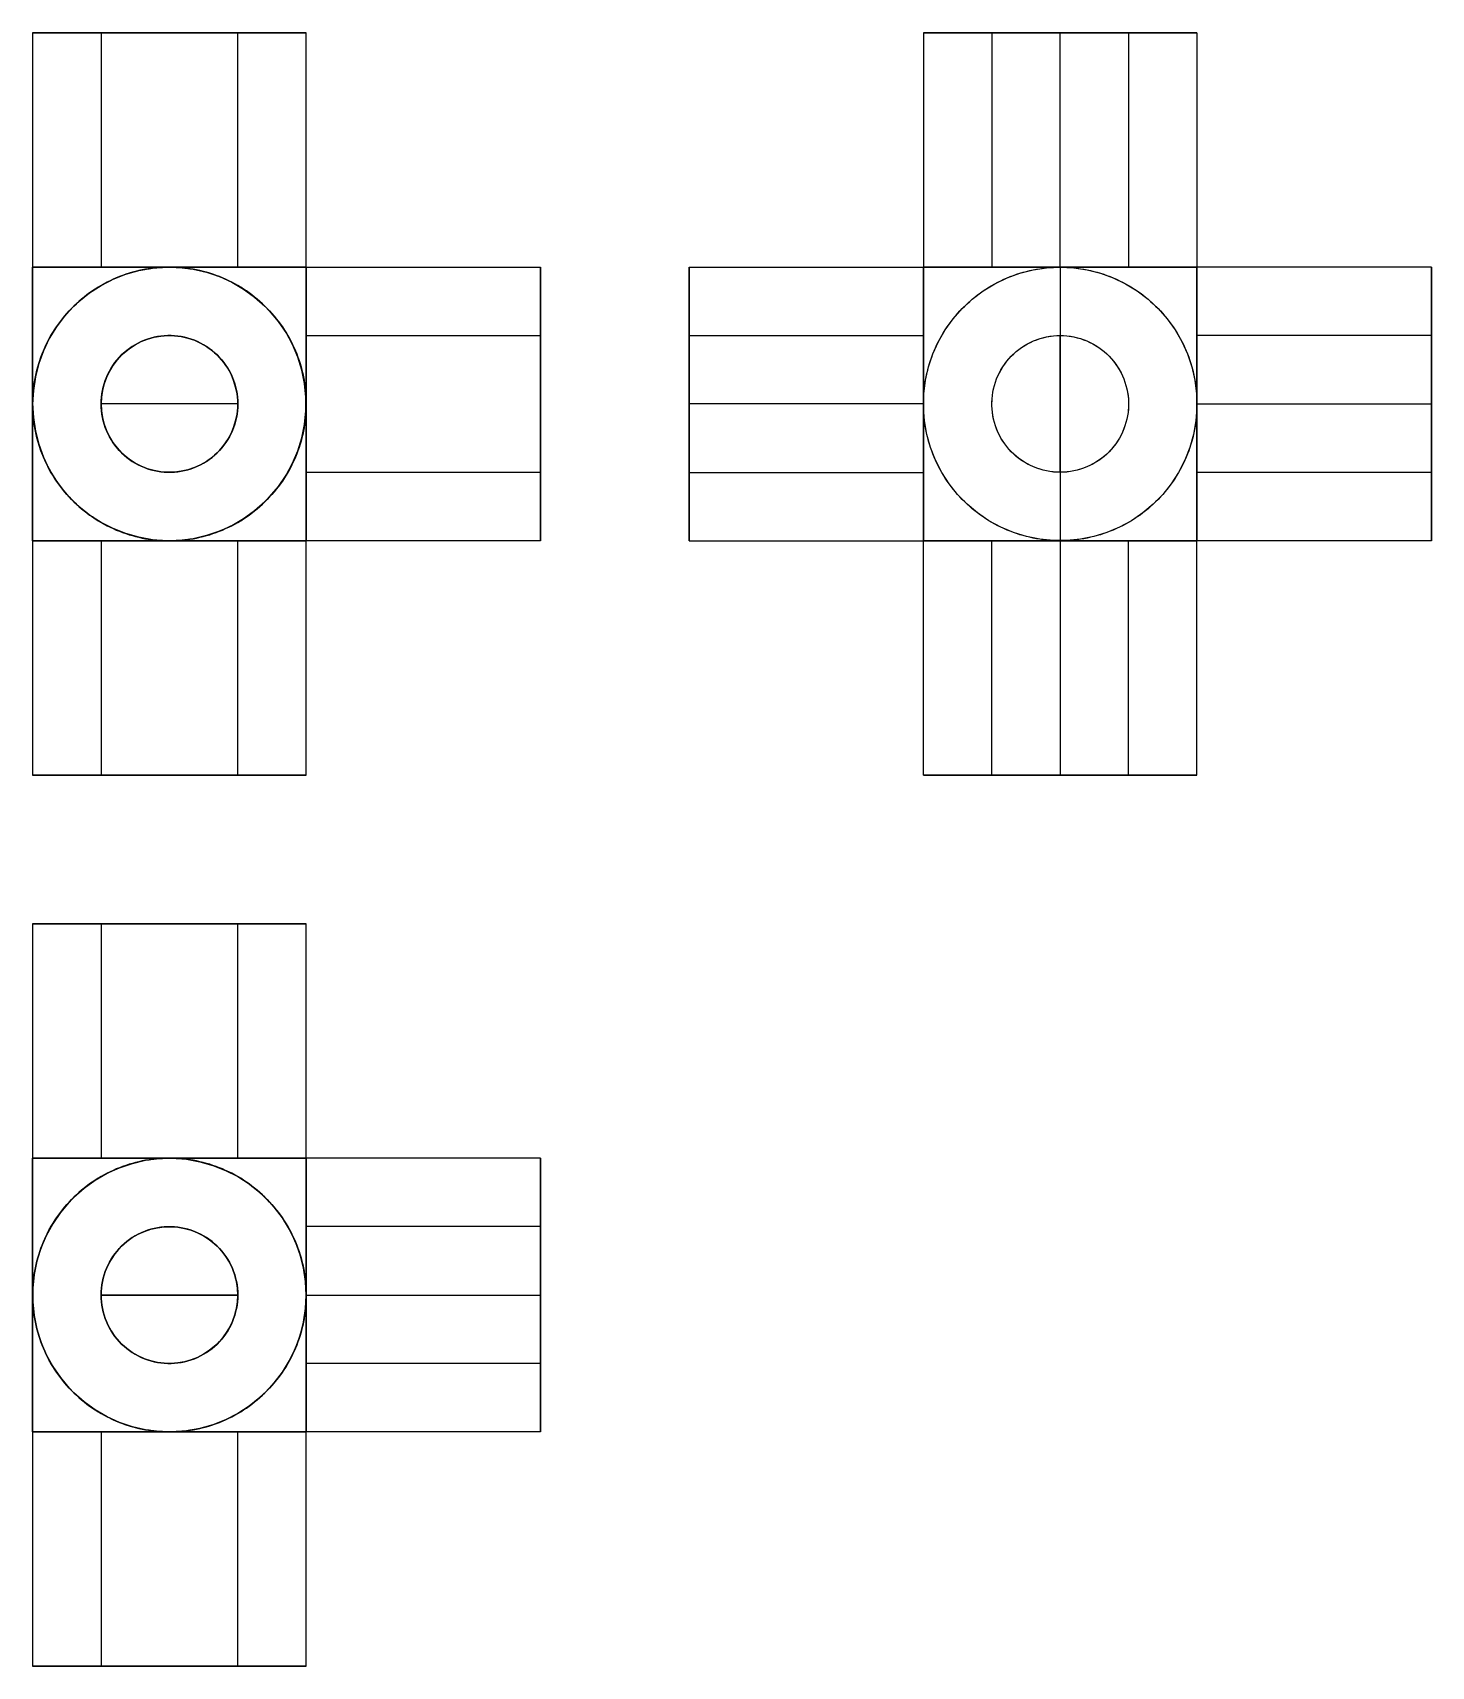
# Model space of a CAD drawing. Extents: x 0 to 2.83, y 0 to 3.3.
import ezdxf

# ---------------------------------------------------------------- set-up
doc = ezdxf.new("R2010")
doc.units = 0
doc.linetypes.add('HIDDEN', pattern=[9, 6, -3])
for name, color, linetype in [('FRONT', 7, 'CONTINUOUS'), ('FRONT_HID', 7, 'HIDDEN'), ('RIGHT', 7, 'CONTINUOUS'), ('RIGHT_HID', 7, 'HIDDEN'), ('TOP', 7, 'CONTINUOUS'), ('TOP_HID', 7, 'HIDDEN')]:
    doc.layers.add(name, color=color, linetype=linetype)

msp = doc.modelspace()

# ---------------------------------------------------------------- linework, layer by layer
at = {"layer": 'FRONT'}
for p, q in [((0.552632, 3.3), (0, 3.3)), ((0, 3.3), (0, 2.826316)), ((0.552632, 2.826316), (0.552632, 3.3)), ((0.276316, 2.826316), (0, 2.826316)), ((0, 2.826316), (0, 2.55)), ((0.162671, 2.801863), (0.188313, 2.811927)), ((0.188313, 2.811927), (0.21483, 2.819388)), ((0.21483, 2.819388), (0.241958, 2.824171)), ((0.241958, 2.824171), (0.269427, 2.82623)), ((0.269427, 2.82623), (0.296965, 2.825543)), ((0.552632, 2.826316), (0.276316, 2.826316)), ((0.296965, 2.825543), (0.324298, 2.822118)), ((0.324298, 2.822118), (0.351153, 2.815988)), ((0.351153, 2.815988), (0.377265, 2.807215)), ((0.377265, 2.807215), (0.402374, 2.795886)), ((0.552632, 2.826316), (1.026316, 2.826316)), ((0.552632, 2.55), (0.552632, 2.826316)), ((1.026316, 2.273684), (1.026316, 2.826316)), ((0.093482, 2.757176), (0.115018, 2.774351)), ((0.115018, 2.774351), (0.138158, 2.789296)), ((0.138158, 2.789296), (0.162671, 2.801863)), ((0.402374, 2.795886), (0.42623, 2.782112)), ((0.42623, 2.782112), (0.448596, 2.766032)), ((0.073762, 2.737942), (0.093482, 2.757176)), ((0.448596, 2.766032), (0.46925, 2.747805)), ((0.46925, 2.747805), (0.487986, 2.727612)), ((0.040538, 2.694081), (0.056055, 2.716841)), ((0.056055, 2.716841), (0.073762, 2.737942)), ((0.487986, 2.727612), (0.504619, 2.705654)), ((0.027364, 2.669889), (0.040538, 2.694081)), ((0.207237, 2.669648), (0.219493, 2.675932)), ((0.219493, 2.675932), (0.232314, 2.680964)), ((0.232314, 2.680964), (0.245573, 2.684694)), ((0.245573, 2.684694), (0.259137, 2.687086)), ((0.259137, 2.687086), (0.272871, 2.688115)), ((0.272871, 2.688115), (0.28664, 2.687772)), ((0.28664, 2.687772), (0.300307, 2.686059)), ((0.300307, 2.686059), (0.313735, 2.682994)), ((0.313735, 2.682994), (0.326791, 2.678608)), ((0.326791, 2.678608), (0.339345, 2.672943)), ((0.504619, 2.705654), (0.518982, 2.682149)), ((0.518982, 2.682149), (0.530934, 2.657331)), ((0.008544, 2.618183), (0.016664, 2.644506)), ((0.016664, 2.644506), (0.027364, 2.669889)), ((0.166186, 2.63342), (0.175039, 2.643971)), ((0.175039, 2.643971), (0.184899, 2.653588)), ((0.184899, 2.653588), (0.195667, 2.662176)), ((0.195667, 2.662176), (0.207237, 2.669648)), ((0.339345, 2.672943), (0.351273, 2.666056)), ((0.351273, 2.666056), (0.362456, 2.658016)), ((0.362456, 2.658016), (0.372783, 2.648903)), ((0.372783, 2.648903), (0.382151, 2.638806)), ((0.530934, 2.657331), (0.540356, 2.631446)), ((0.003086, 2.591183), (0.008544, 2.618183)), ((0.14649, 2.597253), (0.15184, 2.609944)), ((0.15184, 2.609944), (0.158427, 2.62204)), ((0.158427, 2.62204), (0.166186, 2.63342)), ((0.382151, 2.638806), (0.390467, 2.627827)), ((0.390467, 2.627827), (0.397649, 2.616075)), ((0.397649, 2.616075), (0.403625, 2.603665)), ((0.540356, 2.631446), (0.547153, 2.604751)), ((0.000343, 2.563773), (0.003086, 2.591183)), ((0.139701, 2.570591), (0.14243, 2.584091)), ((0.14243, 2.584091), (0.14649, 2.597253)), ((0.403625, 2.603665), (0.408336, 2.590723)), ((0.408336, 2.590723), (0.411734, 2.577375)), ((0.411734, 2.577375), (0.413787, 2.563756)), ((0.547153, 2.604751), (0.551259, 2.577512)), ((0.551259, 2.577512), (0.552632, 2.55)), ((0, 2.55), (0, 2.273684)), ((0.000343, 2.536227), (0.000343, 2.563773)), ((0.414474, 2.55), (0.138158, 2.55)), ((0.13833, 2.556887), (0.139701, 2.570591)), ((0.13833, 2.543113), (0.13833, 2.556887)), ((0.139701, 2.529409), (0.13833, 2.543113)), ((0.413787, 2.563756), (0.414474, 2.55)), ((0.414474, 2.55), (0.413787, 2.536244)), ((0.552632, 2.55), (0.551259, 2.522488)), ((0.552632, 2.273684), (0.552632, 2.55)), ((0.003086, 2.508817), (0.000343, 2.536227)), ((0.008544, 2.481817), (0.003086, 2.508817)), ((0.14243, 2.515909), (0.139701, 2.529409)), ((0.14649, 2.502747), (0.14243, 2.515909)), ((0.408336, 2.509277), (0.403625, 2.496335)), ((0.411734, 2.522625), (0.408336, 2.509277)), ((0.413787, 2.536244), (0.411734, 2.522625)), ((0.551259, 2.522488), (0.547153, 2.495249)), ((0.016664, 2.455494), (0.008544, 2.481817)), ((0.15184, 2.490056), (0.14649, 2.502747)), ((0.158427, 2.47796), (0.15184, 2.490056)), ((0.166186, 2.46658), (0.158427, 2.47796)), ((0.397649, 2.483925), (0.390467, 2.472173)), ((0.403625, 2.496335), (0.397649, 2.483925)), ((0.547153, 2.495249), (0.540356, 2.468554)), ((0.027364, 2.430111), (0.016664, 2.455494)), ((0.175039, 2.456029), (0.166186, 2.46658)), ((0.184899, 2.446412), (0.175039, 2.456029)), ((0.195667, 2.437824), (0.184899, 2.446412)), ((0.372783, 2.451097), (0.362456, 2.441984)), ((0.382151, 2.461194), (0.372783, 2.451097)), ((0.390467, 2.472173), (0.382151, 2.461194)), ((0.530934, 2.442669), (0.518982, 2.417851)), ((0.540356, 2.468554), (0.530934, 2.442669)), ((0.040538, 2.405919), (0.027364, 2.430111)), ((0.207237, 2.430352), (0.195667, 2.437824)), ((0.219493, 2.424068), (0.207237, 2.430352)), ((0.232314, 2.419036), (0.219493, 2.424068)), ((0.245573, 2.415306), (0.232314, 2.419036)), ((0.259137, 2.412914), (0.245573, 2.415306)), ((0.272871, 2.411885), (0.259137, 2.412914)), ((0.28664, 2.412228), (0.272871, 2.411885)), ((0.300307, 2.413941), (0.28664, 2.412228)), ((0.313735, 2.417006), (0.300307, 2.413941)), ((0.326791, 2.421392), (0.313735, 2.417006)), ((0.339345, 2.427057), (0.326791, 2.421392)), ((0.351273, 2.433944), (0.339345, 2.427057)), ((0.362456, 2.441984), (0.351273, 2.433944)), ((0.518982, 2.417851), (0.504619, 2.394346)), ((0.056055, 2.383159), (0.040538, 2.405919)), ((0.073762, 2.362058), (0.056055, 2.383159)), ((0.504619, 2.394346), (0.487986, 2.372388)), ((0.093482, 2.342824), (0.073762, 2.362058)), ((0.46925, 2.352195), (0.448596, 2.333968)), ((0.487986, 2.372388), (0.46925, 2.352195)), ((0.115018, 2.325649), (0.093482, 2.342824)), ((0.138158, 2.310704), (0.115018, 2.325649)), ((0.162671, 2.298137), (0.138158, 2.310704)), ((0.42623, 2.317888), (0.402374, 2.304114)), ((0.448596, 2.333968), (0.42623, 2.317888)), ((0.188313, 2.288073), (0.162671, 2.298137)), ((0.21483, 2.280612), (0.188313, 2.288073)), ((0.241958, 2.275829), (0.21483, 2.280612)), ((0.324298, 2.277882), (0.296965, 2.274457)), ((0.351153, 2.284012), (0.324298, 2.277882)), ((0.377265, 2.292785), (0.351153, 2.284012)), ((0.402374, 2.304114), (0.377265, 2.292785)), ((0, 2.273684), (0, 1.8)), ((0, 2.273684), (0.276316, 2.273684)), ((0.269427, 2.27377), (0.241958, 2.275829)), ((0.296965, 2.274457), (0.269427, 2.27377)), ((0.276316, 2.273684), (0.552632, 2.273684)), ((1.026316, 2.273684), (0.552632, 2.273684)), ((0.552632, 1.8), (0.552632, 2.273684)), ((0, 1.8), (0.552632, 1.8))]:
    msp.add_line(p, q, dxfattribs=at)
at = {"layer": 'FRONT_HID', "linetype": 'HIDDEN'}
for p, q in [((0, 3.3), (0.552632, 3.3)), ((0.414474, 3.3), (0.138158, 3.3)), ((0.138158, 3.3), (0.414474, 3.3)), ((0.138158, 3.3), (0.138158, 2.826316)), ((0.414474, 2.826316), (0.414474, 3.3)), ((0.276316, 2.826316), (0, 2.826316)), ((0, 2.826316), (0.276316, 2.826316)), ((0.276316, 2.826316), (0, 2.826316)), ((0, 2.826316), (0, 2.55)), ((0, 2.55), (0, 2.826316)), ((0, 2.826316), (0, 2.55)), ((0, 2.826316), (0, 2.688158)), ((0.138158, 2.826316), (0.414474, 2.826316)), ((0.414474, 2.826316), (0.138158, 2.826316)), ((0.414474, 2.826316), (0.138158, 2.826316)), ((0.175366, 2.807215), (0.150258, 2.795886)), ((0.175366, 2.807215), (0.168985, 2.804618)), ((0.168985, 2.804618), (0.175366, 2.807215)), ((0.201478, 2.815988), (0.175366, 2.807215)), ((0.18181, 2.809652), (0.175366, 2.807215)), ((0.175366, 2.807215), (0.18181, 2.809652)), ((0.188313, 2.811927), (0.18181, 2.809652)), ((0.18181, 2.809652), (0.188313, 2.811927)), ((0.19487, 2.81404), (0.188313, 2.811927)), ((0.188313, 2.811927), (0.19487, 2.81404)), ((0.201478, 2.815988), (0.19487, 2.81404)), ((0.19487, 2.81404), (0.201478, 2.815988)), ((0.228334, 2.822118), (0.201478, 2.815988)), ((0.208133, 2.817771), (0.201478, 2.815988)), ((0.201478, 2.815988), (0.208133, 2.817771)), ((0.21483, 2.819388), (0.208133, 2.817771)), ((0.208133, 2.817771), (0.21483, 2.819388)), ((0.221565, 2.820837), (0.21483, 2.819388)), ((0.21483, 2.819388), (0.221565, 2.820837)), ((0.228334, 2.822118), (0.221565, 2.820837)), ((0.221565, 2.820837), (0.228334, 2.822118)), ((0.255667, 2.825543), (0.228334, 2.822118)), ((0.235133, 2.82323), (0.228334, 2.822118)), ((0.228334, 2.822118), (0.235133, 2.82323)), ((0.241958, 2.824171), (0.235133, 2.82323)), ((0.235133, 2.82323), (0.241958, 2.824171)), ((0.248804, 2.824943), (0.241958, 2.824171)), ((0.241958, 2.824171), (0.248804, 2.824943)), ((0.255667, 2.825543), (0.248804, 2.824943)), ((0.248804, 2.824943), (0.255667, 2.825543)), ((0.283205, 2.82623), (0.255667, 2.825543)), ((0.262543, 2.825972), (0.255667, 2.825543)), ((0.255667, 2.825543), (0.262543, 2.825972)), ((0.269427, 2.82623), (0.262543, 2.825972)), ((0.262543, 2.825972), (0.269427, 2.82623)), ((0.276316, 2.826316), (0.269427, 2.82623)), ((0.269427, 2.82623), (0.276316, 2.826316)), ((0.276316, 2.826316), (0.552632, 2.826316)), ((0.552632, 2.826316), (0.276316, 2.826316)), ((0.283205, 2.82623), (0.276316, 2.826316)), ((0.552632, 2.826316), (0.276316, 2.826316)), ((0.276316, 2.826316), (0.283205, 2.82623)), ((0.290089, 2.825972), (0.283205, 2.82623)), ((0.283205, 2.82623), (0.290089, 2.825972)), ((0.310674, 2.824171), (0.283205, 2.82623)), ((0.296965, 2.825543), (0.290089, 2.825972)), ((0.290089, 2.825972), (0.296965, 2.825543)), ((0.303828, 2.824943), (0.296965, 2.825543)), ((0.296965, 2.825543), (0.303828, 2.824943)), ((0.310674, 2.824171), (0.303828, 2.824943)), ((0.303828, 2.824943), (0.310674, 2.824171)), ((0.317499, 2.82323), (0.310674, 2.824171)), ((0.310674, 2.824171), (0.317499, 2.82323)), ((0.337802, 2.819388), (0.310674, 2.824171)), ((0.324298, 2.822118), (0.317499, 2.82323)), ((0.317499, 2.82323), (0.324298, 2.822118)), ((0.331067, 2.820837), (0.324298, 2.822118)), ((0.324298, 2.822118), (0.331067, 2.820837)), ((0.337802, 2.819388), (0.331067, 2.820837)), ((0.331067, 2.820837), (0.337802, 2.819388)), ((0.344499, 2.817771), (0.337802, 2.819388)), ((0.337802, 2.819388), (0.344499, 2.817771)), ((0.364319, 2.811927), (0.337802, 2.819388)), ((0.351153, 2.815988), (0.344499, 2.817771)), ((0.344499, 2.817771), (0.351153, 2.815988)), ((0.357761, 2.81404), (0.351153, 2.815988)), ((0.351153, 2.815988), (0.357761, 2.81404)), ((0.364319, 2.811927), (0.357761, 2.81404)), ((0.357761, 2.81404), (0.364319, 2.811927)), ((0.370821, 2.809652), (0.364319, 2.811927)), ((0.364319, 2.811927), (0.370821, 2.809652)), ((0.389961, 2.801863), (0.364319, 2.811927)), ((0.377265, 2.807215), (0.370821, 2.809652)), ((0.370821, 2.809652), (0.377265, 2.807215)), ((0.383646, 2.804618), (0.377265, 2.807215)), ((0.377265, 2.807215), (0.383646, 2.804618)), ((0.552632, 2.55), (0.552632, 2.826316)), ((0.552632, 2.826316), (0.552632, 2.55)), ((0.552632, 2.55), (0.552632, 2.826316)), ((1.026316, 2.826316), (1.026316, 2.273684)), ((0.126402, 2.782112), (0.104036, 2.766032)), ((0.115018, 2.774351), (0.109475, 2.77026)), ((0.109475, 2.77026), (0.115018, 2.774351)), ((0.120662, 2.778303), (0.115018, 2.774351)), ((0.115018, 2.774351), (0.120662, 2.778303)), ((0.126402, 2.782112), (0.120662, 2.778303)), ((0.120662, 2.778303), (0.126402, 2.782112)), ((0.150258, 2.795886), (0.126402, 2.782112)), ((0.132235, 2.785778), (0.126402, 2.782112)), ((0.126402, 2.782112), (0.132235, 2.785778)), ((0.138158, 2.789296), (0.132235, 2.785778)), ((0.132235, 2.785778), (0.138158, 2.789296)), ((0.144167, 2.792666), (0.138158, 2.789296)), ((0.138158, 2.789296), (0.144167, 2.792666)), ((0.150258, 2.795886), (0.144167, 2.792666)), ((0.144167, 2.792666), (0.150258, 2.795886)), ((0.156427, 2.798952), (0.150258, 2.795886)), ((0.150258, 2.795886), (0.156427, 2.798952)), ((0.162671, 2.801863), (0.156427, 2.798952)), ((0.156427, 2.798952), (0.162671, 2.801863)), ((0.168985, 2.804618), (0.162671, 2.801863)), ((0.162671, 2.801863), (0.168985, 2.804618)), ((0.389961, 2.801863), (0.383646, 2.804618)), ((0.383646, 2.804618), (0.389961, 2.801863)), ((0.396205, 2.798952), (0.389961, 2.801863)), ((0.389961, 2.801863), (0.396205, 2.798952)), ((0.414474, 2.789296), (0.389961, 2.801863)), ((0.402374, 2.795886), (0.396205, 2.798952)), ((0.396205, 2.798952), (0.402374, 2.795886)), ((0.408465, 2.792666), (0.402374, 2.795886)), ((0.402374, 2.795886), (0.408465, 2.792666)), ((0.414474, 2.789296), (0.408465, 2.792666)), ((0.408465, 2.792666), (0.414474, 2.789296)), ((0.420397, 2.785778), (0.414474, 2.789296)), ((0.414474, 2.789296), (0.420397, 2.785778)), ((0.437613, 2.774351), (0.414474, 2.789296)), ((0.42623, 2.782112), (0.420397, 2.785778)), ((0.420397, 2.785778), (0.42623, 2.782112)), ((0.43197, 2.778303), (0.42623, 2.782112)), ((0.42623, 2.782112), (0.43197, 2.778303)), ((0.437613, 2.774351), (0.43197, 2.778303)), ((0.43197, 2.778303), (0.437613, 2.774351)), ((0.443156, 2.77026), (0.437613, 2.774351)), ((0.437613, 2.774351), (0.443156, 2.77026)), ((0.45915, 2.757176), (0.437613, 2.774351)), ((0.083382, 2.747805), (0.064646, 2.727612)), ((0.07851, 2.742934), (0.073762, 2.737942)), ((0.073762, 2.737942), (0.07851, 2.742934)), ((0.083382, 2.747805), (0.07851, 2.742934)), ((0.07851, 2.742934), (0.083382, 2.747805)), ((0.104036, 2.766032), (0.083382, 2.747805)), ((0.088373, 2.752554), (0.083382, 2.747805)), ((0.083382, 2.747805), (0.088373, 2.752554)), ((0.093482, 2.757176), (0.088373, 2.752554)), ((0.088373, 2.752554), (0.093482, 2.757176)), ((0.098703, 2.76167), (0.093482, 2.757176)), ((0.093482, 2.757176), (0.098703, 2.76167)), ((0.104036, 2.766032), (0.098703, 2.76167)), ((0.098703, 2.76167), (0.104036, 2.766032)), ((0.109475, 2.77026), (0.104036, 2.766032)), ((0.104036, 2.766032), (0.109475, 2.77026)), ((0.448596, 2.766032), (0.443156, 2.77026)), ((0.443156, 2.77026), (0.448596, 2.766032)), ((0.453928, 2.76167), (0.448596, 2.766032)), ((0.448596, 2.766032), (0.453928, 2.76167)), ((0.45915, 2.757176), (0.453928, 2.76167)), ((0.453928, 2.76167), (0.45915, 2.757176)), ((0.464258, 2.752554), (0.45915, 2.757176)), ((0.45915, 2.757176), (0.464258, 2.752554)), ((0.47887, 2.737942), (0.45915, 2.757176)), ((0.46925, 2.747805), (0.464258, 2.752554)), ((0.464258, 2.752554), (0.46925, 2.747805)), ((0.474121, 2.742934), (0.46925, 2.747805)), ((0.46925, 2.747805), (0.474121, 2.742934)), ((0.47887, 2.737942), (0.474121, 2.742934)), ((0.474121, 2.742934), (0.47887, 2.737942)), ((0.064646, 2.727612), (0.048013, 2.705654)), ((0.051964, 2.711298), (0.048013, 2.705654)), ((0.048013, 2.705654), (0.051964, 2.711298)), ((0.056055, 2.716841), (0.051964, 2.711298)), ((0.051964, 2.711298), (0.056055, 2.716841)), ((0.060283, 2.72228), (0.056055, 2.716841)), ((0.056055, 2.716841), (0.060283, 2.72228)), ((0.064646, 2.727612), (0.060283, 2.72228)), ((0.060283, 2.72228), (0.064646, 2.727612)), ((0.069139, 2.732834), (0.064646, 2.727612)), ((0.064646, 2.727612), (0.069139, 2.732834)), ((0.073762, 2.737942), (0.069139, 2.732834)), ((0.069139, 2.732834), (0.073762, 2.737942)), ((0.483492, 2.732834), (0.47887, 2.737942)), ((0.47887, 2.737942), (0.483492, 2.732834)), ((0.496576, 2.716841), (0.47887, 2.737942)), ((0.487986, 2.727612), (0.483492, 2.732834)), ((0.483492, 2.732834), (0.487986, 2.727612)), ((0.492348, 2.72228), (0.487986, 2.727612)), ((0.487986, 2.727612), (0.492348, 2.72228)), ((0.496576, 2.716841), (0.492348, 2.72228)), ((0.492348, 2.72228), (0.496576, 2.716841)), ((0.500667, 2.711298), (0.496576, 2.716841)), ((0.496576, 2.716841), (0.500667, 2.711298)), ((0.512094, 2.694081), (0.496576, 2.716841)), ((0.504619, 2.705654), (0.500667, 2.711298)), ((0.500667, 2.711298), (0.504619, 2.705654)), ((0, 2.411842), (0, 2.688158)), ((0, 2.688158), (0, 2.411842)), ((0, 2.688158), (0, 2.411842)), ((0.033649, 2.682149), (0.021697, 2.657331)), ((0.03043, 2.676058), (0.027364, 2.669889)), ((0.027364, 2.669889), (0.03043, 2.676058)), ((0.033649, 2.682149), (0.03043, 2.676058)), ((0.03043, 2.676058), (0.033649, 2.682149)), ((0.048013, 2.705654), (0.033649, 2.682149)), ((0.037019, 2.688158), (0.033649, 2.682149)), ((0.033649, 2.682149), (0.037019, 2.688158)), ((0.040538, 2.694081), (0.037019, 2.688158)), ((0.037019, 2.688158), (0.040538, 2.694081)), ((0.044203, 2.699914), (0.040538, 2.694081)), ((0.040538, 2.694081), (0.044203, 2.699914)), ((0.048013, 2.705654), (0.044203, 2.699914)), ((0.044203, 2.699914), (0.048013, 2.705654)), ((0.225841, 2.678608), (0.213287, 2.672943)), ((0.219493, 2.675932), (0.213287, 2.672943)), ((0.213287, 2.672943), (0.219493, 2.675932)), ((0.225841, 2.678608), (0.219493, 2.675932)), ((0.219493, 2.675932), (0.225841, 2.678608)), ((0.238897, 2.682994), (0.225841, 2.678608)), ((0.232314, 2.680964), (0.225841, 2.678608)), ((0.225841, 2.678608), (0.232314, 2.680964)), ((0.238897, 2.682994), (0.232314, 2.680964)), ((0.232314, 2.680964), (0.238897, 2.682994)), ((0.252325, 2.686059), (0.238897, 2.682994)), ((0.245573, 2.684694), (0.238897, 2.682994)), ((0.238897, 2.682994), (0.245573, 2.684694)), ((0.252325, 2.686059), (0.245573, 2.684694)), ((0.245573, 2.684694), (0.252325, 2.686059)), ((0.265991, 2.687772), (0.252325, 2.686059)), ((0.259137, 2.687086), (0.252325, 2.686059)), ((0.252325, 2.686059), (0.259137, 2.687086)), ((0.265991, 2.687772), (0.259137, 2.687086)), ((0.259137, 2.687086), (0.265991, 2.687772)), ((0.27976, 2.688115), (0.265991, 2.687772)), ((0.272871, 2.688115), (0.265991, 2.687772)), ((0.265991, 2.687772), (0.272871, 2.688115)), ((0.27976, 2.688115), (0.272871, 2.688115)), ((0.272871, 2.688115), (0.27976, 2.688115)), ((0.293495, 2.687086), (0.27976, 2.688115)), ((0.28664, 2.687772), (0.27976, 2.688115)), ((0.27976, 2.688115), (0.28664, 2.687772)), ((0.293495, 2.687086), (0.28664, 2.687772)), ((0.28664, 2.687772), (0.293495, 2.687086)), ((0.307059, 2.684694), (0.293495, 2.687086)), ((0.300307, 2.686059), (0.293495, 2.687086)), ((0.293495, 2.687086), (0.300307, 2.686059)), ((0.307059, 2.684694), (0.300307, 2.686059)), ((0.300307, 2.686059), (0.307059, 2.684694)), ((0.320317, 2.680964), (0.307059, 2.684694)), ((0.313735, 2.682994), (0.307059, 2.684694)), ((0.307059, 2.684694), (0.313735, 2.682994)), ((0.320317, 2.680964), (0.313735, 2.682994)), ((0.313735, 2.682994), (0.320317, 2.680964)), ((0.333138, 2.675932), (0.320317, 2.680964)), ((0.326791, 2.678608), (0.320317, 2.680964)), ((0.320317, 2.680964), (0.326791, 2.678608)), ((0.333138, 2.675932), (0.326791, 2.678608)), ((0.326791, 2.678608), (0.333138, 2.675932)), ((0.345395, 2.669648), (0.333138, 2.675932)), ((0.339345, 2.672943), (0.333138, 2.675932)), ((0.333138, 2.675932), (0.339345, 2.672943)), ((0.508428, 2.699914), (0.504619, 2.705654)), ((0.504619, 2.705654), (0.508428, 2.699914)), ((0.512094, 2.694081), (0.508428, 2.699914)), ((0.508428, 2.699914), (0.512094, 2.694081)), ((0.515612, 2.688158), (0.512094, 2.694081)), ((0.512094, 2.694081), (0.515612, 2.688158)), ((0.525268, 2.669889), (0.512094, 2.694081)), ((0.518982, 2.682149), (0.515612, 2.688158)), ((0.515612, 2.688158), (0.518982, 2.682149)), ((0.522201, 2.676058), (0.518982, 2.682149)), ((0.518982, 2.682149), (0.522201, 2.676058)), ((0.525268, 2.669889), (0.522201, 2.676058)), ((0.522201, 2.676058), (0.525268, 2.669889)), ((0.552632, 2.411842), (0.552632, 2.688158)), ((0.552632, 2.688158), (1.026316, 2.688158)), ((0.552632, 2.688158), (0.552632, 2.411842)), ((0.552632, 2.411842), (0.552632, 2.688158)), ((1.026316, 2.688158), (1.026316, 2.411842)), ((1.026316, 2.411842), (1.026316, 2.688158)), ((0.021697, 2.657331), (0.012276, 2.631446)), ((0.016664, 2.644506), (0.014388, 2.638003)), ((0.014388, 2.638003), (0.016664, 2.644506)), ((0.019101, 2.650949), (0.016664, 2.644506)), ((0.016664, 2.644506), (0.019101, 2.650949)), ((0.021697, 2.657331), (0.019101, 2.650949)), ((0.019101, 2.650949), (0.021697, 2.657331)), ((0.024452, 2.663645), (0.021697, 2.657331)), ((0.021697, 2.657331), (0.024452, 2.663645)), ((0.027364, 2.669889), (0.024452, 2.663645)), ((0.024452, 2.663645), (0.027364, 2.669889)), ((0.179849, 2.648903), (0.170481, 2.638806)), ((0.175039, 2.643971), (0.170481, 2.638806)), ((0.170481, 2.638806), (0.175039, 2.643971)), ((0.179849, 2.648903), (0.175039, 2.643971)), ((0.175039, 2.643971), (0.179849, 2.648903)), ((0.190176, 2.658016), (0.179849, 2.648903)), ((0.184899, 2.653588), (0.179849, 2.648903)), ((0.179849, 2.648903), (0.184899, 2.653588)), ((0.190176, 2.658016), (0.184899, 2.653588)), ((0.184899, 2.653588), (0.190176, 2.658016)), ((0.201359, 2.666056), (0.190176, 2.658016)), ((0.195667, 2.662176), (0.190176, 2.658016)), ((0.190176, 2.658016), (0.195667, 2.662176)), ((0.201359, 2.666056), (0.195667, 2.662176)), ((0.195667, 2.662176), (0.201359, 2.666056)), ((0.213287, 2.672943), (0.201359, 2.666056)), ((0.207237, 2.669648), (0.201359, 2.666056)), ((0.201359, 2.666056), (0.207237, 2.669648)), ((0.213287, 2.672943), (0.207237, 2.669648)), ((0.207237, 2.669648), (0.213287, 2.672943)), ((0.345395, 2.669648), (0.339345, 2.672943)), ((0.339345, 2.672943), (0.345395, 2.669648)), ((0.356965, 2.662176), (0.345395, 2.669648)), ((0.351273, 2.666056), (0.345395, 2.669648)), ((0.345395, 2.669648), (0.351273, 2.666056)), ((0.356965, 2.662176), (0.351273, 2.666056)), ((0.351273, 2.666056), (0.356965, 2.662176)), ((0.367733, 2.653588), (0.356965, 2.662176)), ((0.362456, 2.658016), (0.356965, 2.662176)), ((0.356965, 2.662176), (0.362456, 2.658016)), ((0.367733, 2.653588), (0.362456, 2.658016)), ((0.362456, 2.658016), (0.367733, 2.653588)), ((0.377593, 2.643971), (0.367733, 2.653588)), ((0.372783, 2.648903), (0.367733, 2.653588)), ((0.367733, 2.653588), (0.372783, 2.648903)), ((0.377593, 2.643971), (0.372783, 2.648903)), ((0.372783, 2.648903), (0.377593, 2.643971)), ((0.386446, 2.63342), (0.377593, 2.643971)), ((0.382151, 2.638806), (0.377593, 2.643971)), ((0.377593, 2.643971), (0.382151, 2.638806)), ((0.528179, 2.663645), (0.525268, 2.669889)), ((0.525268, 2.669889), (0.528179, 2.663645)), ((0.535968, 2.644506), (0.525268, 2.669889)), ((0.530934, 2.657331), (0.528179, 2.663645)), ((0.528179, 2.663645), (0.530934, 2.657331)), ((0.533531, 2.650949), (0.530934, 2.657331)), ((0.530934, 2.657331), (0.533531, 2.650949)), ((0.535968, 2.644506), (0.533531, 2.650949)), ((0.533531, 2.650949), (0.535968, 2.644506)), ((0.538243, 2.638003), (0.535968, 2.644506)), ((0.535968, 2.644506), (0.538243, 2.638003)), ((0.544087, 2.618183), (0.535968, 2.644506)), ((0.012276, 2.631446), (0.005479, 2.604751)), ((0.006928, 2.611486), (0.005479, 2.604751)), ((0.005479, 2.604751), (0.006928, 2.611486)), ((0.008544, 2.618183), (0.006928, 2.611486)), ((0.006928, 2.611486), (0.008544, 2.618183)), ((0.010328, 2.624837), (0.008544, 2.618183)), ((0.008544, 2.618183), (0.010328, 2.624837)), ((0.012276, 2.631446), (0.010328, 2.624837)), ((0.010328, 2.624837), (0.012276, 2.631446)), ((0.014388, 2.638003), (0.012276, 2.631446)), ((0.012276, 2.631446), (0.014388, 2.638003)), ((0.154983, 2.616075), (0.149007, 2.603665)), ((0.15184, 2.609944), (0.149007, 2.603665)), ((0.149007, 2.603665), (0.15184, 2.609944)), ((0.154983, 2.616075), (0.15184, 2.609944)), ((0.15184, 2.609944), (0.154983, 2.616075)), ((0.162164, 2.627827), (0.154983, 2.616075)), ((0.158427, 2.62204), (0.154983, 2.616075)), ((0.154983, 2.616075), (0.158427, 2.62204)), ((0.162164, 2.627827), (0.158427, 2.62204)), ((0.158427, 2.62204), (0.162164, 2.627827)), ((0.170481, 2.638806), (0.162164, 2.627827)), ((0.166186, 2.63342), (0.162164, 2.627827)), ((0.162164, 2.627827), (0.166186, 2.63342)), ((0.170481, 2.638806), (0.166186, 2.63342)), ((0.166186, 2.63342), (0.170481, 2.638806)), ((0.386446, 2.63342), (0.382151, 2.638806)), ((0.382151, 2.638806), (0.386446, 2.63342)), ((0.394205, 2.62204), (0.386446, 2.63342)), ((0.390467, 2.627827), (0.386446, 2.63342)), ((0.386446, 2.63342), (0.390467, 2.627827)), ((0.394205, 2.62204), (0.390467, 2.627827)), ((0.390467, 2.627827), (0.394205, 2.62204)), ((0.400792, 2.609944), (0.394205, 2.62204)), ((0.397649, 2.616075), (0.394205, 2.62204)), ((0.394205, 2.62204), (0.397649, 2.616075)), ((0.400792, 2.609944), (0.397649, 2.616075)), ((0.397649, 2.616075), (0.400792, 2.609944)), ((0.406142, 2.597253), (0.400792, 2.609944)), ((0.403625, 2.603665), (0.400792, 2.609944)), ((0.400792, 2.609944), (0.403625, 2.603665)), ((0.540356, 2.631446), (0.538243, 2.638003)), ((0.538243, 2.638003), (0.540356, 2.631446)), ((0.542304, 2.624837), (0.540356, 2.631446)), ((0.540356, 2.631446), (0.542304, 2.624837)), ((0.544087, 2.618183), (0.542304, 2.624837)), ((0.542304, 2.624837), (0.544087, 2.618183)), ((0.545704, 2.611486), (0.544087, 2.618183)), ((0.544087, 2.618183), (0.545704, 2.611486)), ((0.549545, 2.591183), (0.544087, 2.618183)), ((0.547153, 2.604751), (0.545704, 2.611486)), ((0.545704, 2.611486), (0.547153, 2.604751)), ((0.001373, 2.577512), (0, 2.55)), ((0.001373, 2.577512), (0.000773, 2.570649)), ((0.000773, 2.570649), (0.001373, 2.577512)), ((0.005479, 2.604751), (0.001373, 2.577512)), ((0.002144, 2.584358), (0.001373, 2.577512)), ((0.001373, 2.577512), (0.002144, 2.584358)), ((0.003086, 2.591183), (0.002144, 2.584358)), ((0.002144, 2.584358), (0.003086, 2.591183)), ((0.004198, 2.597982), (0.003086, 2.591183)), ((0.003086, 2.591183), (0.004198, 2.597982)), ((0.005479, 2.604751), (0.004198, 2.597982)), ((0.004198, 2.597982), (0.005479, 2.604751)), ((0.140897, 2.577375), (0.138844, 2.563756)), ((0.140897, 2.577375), (0.139701, 2.570591)), ((0.139701, 2.570591), (0.140897, 2.577375)), ((0.144296, 2.590723), (0.140897, 2.577375)), ((0.14243, 2.584091), (0.140897, 2.577375)), ((0.140897, 2.577375), (0.14243, 2.584091)), ((0.144296, 2.590723), (0.14243, 2.584091)), ((0.14243, 2.584091), (0.144296, 2.590723)), ((0.149007, 2.603665), (0.144296, 2.590723)), ((0.14649, 2.597253), (0.144296, 2.590723)), ((0.144296, 2.590723), (0.14649, 2.597253)), ((0.149007, 2.603665), (0.14649, 2.597253)), ((0.14649, 2.597253), (0.149007, 2.603665)), ((0.406142, 2.597253), (0.403625, 2.603665)), ((0.403625, 2.603665), (0.406142, 2.597253)), ((0.410201, 2.584091), (0.406142, 2.597253)), ((0.408336, 2.590723), (0.406142, 2.597253)), ((0.406142, 2.597253), (0.408336, 2.590723)), ((0.410201, 2.584091), (0.408336, 2.590723)), ((0.408336, 2.590723), (0.410201, 2.584091)), ((0.412931, 2.570591), (0.410201, 2.584091)), ((0.411734, 2.577375), (0.410201, 2.584091)), ((0.410201, 2.584091), (0.411734, 2.577375)), ((0.412931, 2.570591), (0.411734, 2.577375)), ((0.411734, 2.577375), (0.412931, 2.570591)), ((0.548434, 2.597982), (0.547153, 2.604751)), ((0.547153, 2.604751), (0.548434, 2.597982)), ((0.549545, 2.591183), (0.548434, 2.597982)), ((0.548434, 2.597982), (0.549545, 2.591183)), ((0.550487, 2.584358), (0.549545, 2.591183)), ((0.549545, 2.591183), (0.550487, 2.584358)), ((0.552288, 2.563773), (0.549545, 2.591183)), ((0.551259, 2.577512), (0.550487, 2.584358)), ((0.550487, 2.584358), (0.551259, 2.577512)), ((0.551859, 2.570649), (0.551259, 2.577512)), ((0.551259, 2.577512), (0.551859, 2.570649)), ((0.000086, 2.556889), (0, 2.55)), ((0, 2.55), (0.000086, 2.556889)), ((0, 2.55), (0.001373, 2.522488)), ((0, 2.55), (0.000086, 2.543111)), ((0.000086, 2.543111), (0, 2.55)), ((0, 2.55), (0, 2.273684)), ((0, 2.55), (0, 2.273684)), ((0, 2.273684), (0, 2.55)), ((0.000343, 2.563773), (0.000086, 2.556889)), ((0.000086, 2.556889), (0.000343, 2.563773)), ((0.000086, 2.543111), (0.000343, 2.536227)), ((0.000343, 2.536227), (0.000086, 2.543111)), ((0.000773, 2.570649), (0.000343, 2.563773)), ((0.000343, 2.563773), (0.000773, 2.570649)), ((0.138844, 2.563756), (0.138158, 2.55)), ((0.13833, 2.556887), (0.138158, 2.55)), ((0.138158, 2.55), (0.13833, 2.556887)), ((0.138158, 2.55), (0.138844, 2.536244)), ((0.138158, 2.55), (0.13833, 2.543113)), ((0.13833, 2.543113), (0.138158, 2.55)), ((0.414474, 2.55), (0.138158, 2.55)), ((0.138844, 2.563756), (0.13833, 2.556887)), ((0.13833, 2.556887), (0.138844, 2.563756)), ((0.13833, 2.543113), (0.138844, 2.536244)), ((0.138844, 2.536244), (0.13833, 2.543113)), ((0.139701, 2.570591), (0.138844, 2.563756)), ((0.138844, 2.563756), (0.139701, 2.570591)), ((0.414302, 2.556887), (0.412931, 2.570591)), ((0.413787, 2.563756), (0.412931, 2.570591)), ((0.412931, 2.570591), (0.413787, 2.563756)), ((0.412931, 2.529409), (0.414302, 2.543113)), ((0.414302, 2.556887), (0.413787, 2.563756)), ((0.413787, 2.563756), (0.414302, 2.556887)), ((0.413787, 2.536244), (0.414302, 2.543113)), ((0.414302, 2.543113), (0.413787, 2.536244)), ((0.414302, 2.543113), (0.414302, 2.556887)), ((0.414474, 2.55), (0.414302, 2.556887)), ((0.414302, 2.556887), (0.414474, 2.55)), ((0.414302, 2.543113), (0.414474, 2.55)), ((0.414474, 2.55), (0.414302, 2.543113)), ((0.552288, 2.563773), (0.551859, 2.570649)), ((0.551859, 2.570649), (0.552288, 2.563773)), ((0.552546, 2.556889), (0.552288, 2.563773)), ((0.552288, 2.563773), (0.552546, 2.556889)), ((0.552288, 2.536227), (0.552288, 2.563773)), ((0.552288, 2.536227), (0.552546, 2.543111)), ((0.552546, 2.543111), (0.552288, 2.536227)), ((0.552632, 2.55), (0.552546, 2.556889)), ((0.552546, 2.556889), (0.552632, 2.55)), ((0.552546, 2.543111), (0.552632, 2.55)), ((0.552632, 2.55), (0.552546, 2.543111)), ((0.552632, 2.55), (0.552632, 2.273684)), ((0.552632, 2.273684), (0.552632, 2.55)), ((0.552632, 2.273684), (0.552632, 2.55)), ((0.000343, 2.536227), (0.000773, 2.529351)), ((0.000773, 2.529351), (0.000343, 2.536227)), ((0.000773, 2.529351), (0.001373, 2.522488)), ((0.001373, 2.522488), (0.000773, 2.529351)), ((0.001373, 2.522488), (0.005479, 2.495249)), ((0.001373, 2.522488), (0.002144, 2.515642)), ((0.002144, 2.515642), (0.001373, 2.522488)), ((0.002144, 2.515642), (0.003086, 2.508817)), ((0.003086, 2.508817), (0.002144, 2.515642)), ((0.003086, 2.508817), (0.004198, 2.502018)), ((0.004198, 2.502018), (0.003086, 2.508817)), ((0.138844, 2.536244), (0.140897, 2.522625)), ((0.138844, 2.536244), (0.139701, 2.529409)), ((0.139701, 2.529409), (0.138844, 2.536244)), ((0.139701, 2.529409), (0.140897, 2.522625)), ((0.140897, 2.522625), (0.139701, 2.529409)), ((0.140897, 2.522625), (0.144296, 2.509277)), ((0.140897, 2.522625), (0.14243, 2.515909)), ((0.14243, 2.515909), (0.140897, 2.522625)), ((0.14243, 2.515909), (0.144296, 2.509277)), ((0.144296, 2.509277), (0.14243, 2.515909)), ((0.144296, 2.509277), (0.149007, 2.496335)), ((0.144296, 2.509277), (0.14649, 2.502747)), ((0.14649, 2.502747), (0.144296, 2.509277)), ((0.406142, 2.502747), (0.410201, 2.515909)), ((0.406142, 2.502747), (0.408336, 2.509277)), ((0.408336, 2.509277), (0.406142, 2.502747)), ((0.408336, 2.509277), (0.410201, 2.515909)), ((0.410201, 2.515909), (0.408336, 2.509277)), ((0.410201, 2.515909), (0.412931, 2.529409)), ((0.410201, 2.515909), (0.411734, 2.522625)), ((0.411734, 2.522625), (0.410201, 2.515909)), ((0.411734, 2.522625), (0.412931, 2.529409)), ((0.412931, 2.529409), (0.411734, 2.522625)), ((0.412931, 2.529409), (0.413787, 2.536244)), ((0.413787, 2.536244), (0.412931, 2.529409)), ((0.544087, 2.481817), (0.549545, 2.508817)), ((0.548434, 2.502018), (0.549545, 2.508817)), ((0.549545, 2.508817), (0.548434, 2.502018)), ((0.549545, 2.508817), (0.552288, 2.536227)), ((0.549545, 2.508817), (0.550487, 2.515642)), ((0.550487, 2.515642), (0.549545, 2.508817)), ((0.550487, 2.515642), (0.551259, 2.522488)), ((0.551259, 2.522488), (0.550487, 2.515642)), ((0.551259, 2.522488), (0.551859, 2.529351)), ((0.551859, 2.529351), (0.551259, 2.522488)), ((0.551859, 2.529351), (0.552288, 2.536227)), ((0.552288, 2.536227), (0.551859, 2.529351)), ((0.004198, 2.502018), (0.005479, 2.495249)), ((0.005479, 2.495249), (0.004198, 2.502018)), ((0.005479, 2.495249), (0.012276, 2.468554)), ((0.005479, 2.495249), (0.006928, 2.488514)), ((0.006928, 2.488514), (0.005479, 2.495249)), ((0.006928, 2.488514), (0.008544, 2.481817)), ((0.008544, 2.481817), (0.006928, 2.488514)), ((0.008544, 2.481817), (0.010328, 2.475163)), ((0.010328, 2.475163), (0.008544, 2.481817)), ((0.010328, 2.475163), (0.012276, 2.468554)), ((0.012276, 2.468554), (0.010328, 2.475163)), ((0.14649, 2.502747), (0.149007, 2.496335)), ((0.149007, 2.496335), (0.14649, 2.502747)), ((0.149007, 2.496335), (0.154983, 2.483925)), ((0.149007, 2.496335), (0.15184, 2.490056)), ((0.15184, 2.490056), (0.149007, 2.496335)), ((0.15184, 2.490056), (0.154983, 2.483925)), ((0.154983, 2.483925), (0.15184, 2.490056)), ((0.154983, 2.483925), (0.162164, 2.472173)), ((0.154983, 2.483925), (0.158427, 2.47796)), ((0.158427, 2.47796), (0.154983, 2.483925)), ((0.158427, 2.47796), (0.162164, 2.472173)), ((0.162164, 2.472173), (0.158427, 2.47796)), ((0.386446, 2.46658), (0.394205, 2.47796)), ((0.390467, 2.472173), (0.394205, 2.47796)), ((0.394205, 2.47796), (0.390467, 2.472173)), ((0.394205, 2.47796), (0.400792, 2.490056)), ((0.394205, 2.47796), (0.397649, 2.483925)), ((0.397649, 2.483925), (0.394205, 2.47796)), ((0.397649, 2.483925), (0.400792, 2.490056)), ((0.400792, 2.490056), (0.397649, 2.483925)), ((0.400792, 2.490056), (0.406142, 2.502747)), ((0.400792, 2.490056), (0.403625, 2.496335)), ((0.403625, 2.496335), (0.400792, 2.490056)), ((0.403625, 2.496335), (0.406142, 2.502747)), ((0.406142, 2.502747), (0.403625, 2.496335)), ((0.535968, 2.455494), (0.544087, 2.481817)), ((0.540356, 2.468554), (0.542304, 2.475163)), ((0.542304, 2.475163), (0.540356, 2.468554)), ((0.542304, 2.475163), (0.544087, 2.481817)), ((0.544087, 2.481817), (0.542304, 2.475163)), ((0.544087, 2.481817), (0.545704, 2.488514)), ((0.545704, 2.488514), (0.544087, 2.481817)), ((0.545704, 2.488514), (0.547153, 2.495249)), ((0.547153, 2.495249), (0.545704, 2.488514)), ((0.547153, 2.495249), (0.548434, 2.502018)), ((0.548434, 2.502018), (0.547153, 2.495249)), ((0.012276, 2.468554), (0.021697, 2.442669)), ((0.012276, 2.468554), (0.014388, 2.461997)), ((0.014388, 2.461997), (0.012276, 2.468554)), ((0.014388, 2.461997), (0.016664, 2.455494)), ((0.016664, 2.455494), (0.014388, 2.461997)), ((0.016664, 2.455494), (0.019101, 2.449051)), ((0.019101, 2.449051), (0.016664, 2.455494)), ((0.019101, 2.449051), (0.021697, 2.442669)), ((0.021697, 2.442669), (0.019101, 2.449051)), ((0.021697, 2.442669), (0.033649, 2.417851)), ((0.021697, 2.442669), (0.024452, 2.436355)), ((0.024452, 2.436355), (0.021697, 2.442669)), ((0.162164, 2.472173), (0.170481, 2.461194)), ((0.162164, 2.472173), (0.166186, 2.46658)), ((0.166186, 2.46658), (0.162164, 2.472173)), ((0.166186, 2.46658), (0.170481, 2.461194)), ((0.170481, 2.461194), (0.166186, 2.46658)), ((0.170481, 2.461194), (0.179849, 2.451097)), ((0.170481, 2.461194), (0.175039, 2.456029)), ((0.175039, 2.456029), (0.170481, 2.461194)), ((0.175039, 2.456029), (0.179849, 2.451097)), ((0.179849, 2.451097), (0.175039, 2.456029)), ((0.179849, 2.451097), (0.190176, 2.441984)), ((0.179849, 2.451097), (0.184899, 2.446412)), ((0.184899, 2.446412), (0.179849, 2.451097)), ((0.184899, 2.446412), (0.190176, 2.441984)), ((0.190176, 2.441984), (0.184899, 2.446412)), ((0.356965, 2.437824), (0.367733, 2.446412)), ((0.362456, 2.441984), (0.367733, 2.446412)), ((0.367733, 2.446412), (0.362456, 2.441984)), ((0.367733, 2.446412), (0.377593, 2.456029)), ((0.367733, 2.446412), (0.372783, 2.451097)), ((0.372783, 2.451097), (0.367733, 2.446412)), ((0.372783, 2.451097), (0.377593, 2.456029)), ((0.377593, 2.456029), (0.372783, 2.451097)), ((0.377593, 2.456029), (0.386446, 2.46658)), ((0.377593, 2.456029), (0.382151, 2.461194)), ((0.382151, 2.461194), (0.377593, 2.456029)), ((0.382151, 2.461194), (0.386446, 2.46658)), ((0.386446, 2.46658), (0.382151, 2.461194)), ((0.386446, 2.46658), (0.390467, 2.472173)), ((0.390467, 2.472173), (0.386446, 2.46658)), ((0.525268, 2.430111), (0.535968, 2.455494)), ((0.528179, 2.436355), (0.530934, 2.442669)), ((0.530934, 2.442669), (0.528179, 2.436355)), ((0.530934, 2.442669), (0.533531, 2.449051)), ((0.533531, 2.449051), (0.530934, 2.442669)), ((0.533531, 2.449051), (0.535968, 2.455494)), ((0.535968, 2.455494), (0.533531, 2.449051)), ((0.535968, 2.455494), (0.538243, 2.461997)), ((0.538243, 2.461997), (0.535968, 2.455494)), ((0.538243, 2.461997), (0.540356, 2.468554)), ((0.540356, 2.468554), (0.538243, 2.461997)), ((0, 2.411842), (0, 2.273684)), ((0.024452, 2.436355), (0.027364, 2.430111)), ((0.027364, 2.430111), (0.024452, 2.436355)), ((0.027364, 2.430111), (0.03043, 2.423942)), ((0.03043, 2.423942), (0.027364, 2.430111)), ((0.03043, 2.423942), (0.033649, 2.417851)), ((0.033649, 2.417851), (0.03043, 2.423942)), ((0.033649, 2.417851), (0.048013, 2.394346)), ((0.033649, 2.417851), (0.037019, 2.411842)), ((0.037019, 2.411842), (0.033649, 2.417851)), ((0.037019, 2.411842), (0.040538, 2.405919)), ((0.040538, 2.405919), (0.037019, 2.411842)), ((0.190176, 2.441984), (0.201359, 2.433944)), ((0.190176, 2.441984), (0.195667, 2.437824)), ((0.195667, 2.437824), (0.190176, 2.441984)), ((0.195667, 2.437824), (0.201359, 2.433944)), ((0.201359, 2.433944), (0.195667, 2.437824)), ((0.201359, 2.433944), (0.213287, 2.427057)), ((0.201359, 2.433944), (0.207237, 2.430352)), ((0.207237, 2.430352), (0.201359, 2.433944)), ((0.207237, 2.430352), (0.213287, 2.427057)), ((0.213287, 2.427057), (0.207237, 2.430352)), ((0.213287, 2.427057), (0.225841, 2.421392)), ((0.213287, 2.427057), (0.219493, 2.424068)), ((0.219493, 2.424068), (0.213287, 2.427057)), ((0.219493, 2.424068), (0.225841, 2.421392)), ((0.225841, 2.421392), (0.219493, 2.424068)), ((0.225841, 2.421392), (0.238897, 2.417006)), ((0.225841, 2.421392), (0.232314, 2.419036)), ((0.232314, 2.419036), (0.225841, 2.421392)), ((0.232314, 2.419036), (0.238897, 2.417006)), ((0.238897, 2.417006), (0.232314, 2.419036)), ((0.238897, 2.417006), (0.252325, 2.413941)), ((0.238897, 2.417006), (0.245573, 2.415306)), ((0.245573, 2.415306), (0.238897, 2.417006)), ((0.245573, 2.415306), (0.252325, 2.413941)), ((0.252325, 2.413941), (0.245573, 2.415306)), ((0.252325, 2.413941), (0.265991, 2.412228)), ((0.252325, 2.413941), (0.259137, 2.412914)), ((0.259137, 2.412914), (0.252325, 2.413941)), ((0.259137, 2.412914), (0.265991, 2.412228)), ((0.265991, 2.412228), (0.259137, 2.412914)), ((0.265991, 2.412228), (0.27976, 2.411885)), ((0.265991, 2.412228), (0.272871, 2.411885)), ((0.272871, 2.411885), (0.265991, 2.412228)), ((0.272871, 2.411885), (0.27976, 2.411885)), ((0.27976, 2.411885), (0.272871, 2.411885)), ((0.27976, 2.411885), (0.293495, 2.412914)), ((0.27976, 2.411885), (0.28664, 2.412228)), ((0.28664, 2.412228), (0.27976, 2.411885)), ((0.28664, 2.412228), (0.293495, 2.412914)), ((0.293495, 2.412914), (0.28664, 2.412228)), ((0.293495, 2.412914), (0.307059, 2.415306)), ((0.293495, 2.412914), (0.300307, 2.413941)), ((0.300307, 2.413941), (0.293495, 2.412914)), ((0.300307, 2.413941), (0.307059, 2.415306)), ((0.307059, 2.415306), (0.300307, 2.413941)), ((0.307059, 2.415306), (0.320317, 2.419036)), ((0.307059, 2.415306), (0.313735, 2.417006)), ((0.313735, 2.417006), (0.307059, 2.415306)), ((0.313735, 2.417006), (0.320317, 2.419036)), ((0.320317, 2.419036), (0.313735, 2.417006)), ((0.320317, 2.419036), (0.333138, 2.424068)), ((0.320317, 2.419036), (0.326791, 2.421392)), ((0.326791, 2.421392), (0.320317, 2.419036)), ((0.326791, 2.421392), (0.333138, 2.424068)), ((0.333138, 2.424068), (0.326791, 2.421392)), ((0.333138, 2.424068), (0.345395, 2.430352)), ((0.333138, 2.424068), (0.339345, 2.427057)), ((0.339345, 2.427057), (0.333138, 2.424068)), ((0.339345, 2.427057), (0.345395, 2.430352)), ((0.345395, 2.430352), (0.339345, 2.427057)), ((0.345395, 2.430352), (0.356965, 2.437824)), ((0.345395, 2.430352), (0.351273, 2.433944)), ((0.351273, 2.433944), (0.345395, 2.430352)), ((0.351273, 2.433944), (0.356965, 2.437824)), ((0.356965, 2.437824), (0.351273, 2.433944)), ((0.356965, 2.437824), (0.362456, 2.441984)), ((0.362456, 2.441984), (0.356965, 2.437824)), ((0.512094, 2.405919), (0.525268, 2.430111)), ((0.512094, 2.405919), (0.515612, 2.411842)), ((0.515612, 2.411842), (0.512094, 2.405919)), ((0.515612, 2.411842), (0.518982, 2.417851)), ((0.518982, 2.417851), (0.515612, 2.411842)), ((0.518982, 2.417851), (0.522201, 2.423942)), ((0.522201, 2.423942), (0.518982, 2.417851)), ((0.522201, 2.423942), (0.525268, 2.430111)), ((0.525268, 2.430111), (0.522201, 2.423942)), ((0.525268, 2.430111), (0.528179, 2.436355)), ((0.528179, 2.436355), (0.525268, 2.430111)), ((1.026316, 2.411842), (0.552632, 2.411842)), ((0.040538, 2.405919), (0.044203, 2.400086)), ((0.044203, 2.400086), (0.040538, 2.405919)), ((0.044203, 2.400086), (0.048013, 2.394346)), ((0.048013, 2.394346), (0.044203, 2.400086)), ((0.048013, 2.394346), (0.064646, 2.372388)), ((0.048013, 2.394346), (0.051964, 2.388702)), ((0.051964, 2.388702), (0.048013, 2.394346)), ((0.051964, 2.388702), (0.056055, 2.383159)), ((0.056055, 2.383159), (0.051964, 2.388702)), ((0.056055, 2.383159), (0.060283, 2.37772)), ((0.060283, 2.37772), (0.056055, 2.383159)), ((0.060283, 2.37772), (0.064646, 2.372388)), ((0.064646, 2.372388), (0.060283, 2.37772)), ((0.47887, 2.362058), (0.496576, 2.383159)), ((0.487986, 2.372388), (0.492348, 2.37772)), ((0.492348, 2.37772), (0.487986, 2.372388)), ((0.492348, 2.37772), (0.496576, 2.383159)), ((0.496576, 2.383159), (0.492348, 2.37772)), ((0.496576, 2.383159), (0.512094, 2.405919)), ((0.496576, 2.383159), (0.500667, 2.388702)), ((0.500667, 2.388702), (0.496576, 2.383159)), ((0.500667, 2.388702), (0.504619, 2.394346)), ((0.504619, 2.394346), (0.500667, 2.388702)), ((0.504619, 2.394346), (0.508428, 2.400086)), ((0.508428, 2.400086), (0.504619, 2.394346)), ((0.508428, 2.400086), (0.512094, 2.405919)), ((0.512094, 2.405919), (0.508428, 2.400086)), ((0.064646, 2.372388), (0.083382, 2.352195)), ((0.064646, 2.372388), (0.069139, 2.367166)), ((0.069139, 2.367166), (0.064646, 2.372388)), ((0.069139, 2.367166), (0.073762, 2.362058)), ((0.073762, 2.362058), (0.069139, 2.367166)), ((0.073762, 2.362058), (0.07851, 2.357066)), ((0.07851, 2.357066), (0.073762, 2.362058)), ((0.07851, 2.357066), (0.083382, 2.352195)), ((0.083382, 2.352195), (0.07851, 2.357066)), ((0.083382, 2.352195), (0.104036, 2.333968)), ((0.083382, 2.352195), (0.088373, 2.347446)), ((0.088373, 2.347446), (0.083382, 2.352195)), ((0.088373, 2.347446), (0.093482, 2.342824)), ((0.093482, 2.342824), (0.088373, 2.347446)), ((0.45915, 2.342824), (0.47887, 2.362058)), ((0.45915, 2.342824), (0.464258, 2.347446)), ((0.464258, 2.347446), (0.45915, 2.342824)), ((0.464258, 2.347446), (0.46925, 2.352195)), ((0.46925, 2.352195), (0.464258, 2.347446)), ((0.46925, 2.352195), (0.474121, 2.357066)), ((0.474121, 2.357066), (0.46925, 2.352195)), ((0.474121, 2.357066), (0.47887, 2.362058)), ((0.47887, 2.362058), (0.474121, 2.357066)), ((0.47887, 2.362058), (0.483492, 2.367166)), ((0.483492, 2.367166), (0.47887, 2.362058)), ((0.483492, 2.367166), (0.487986, 2.372388)), ((0.487986, 2.372388), (0.483492, 2.367166)), ((0.093482, 2.342824), (0.098703, 2.33833)), ((0.098703, 2.33833), (0.093482, 2.342824)), ((0.098703, 2.33833), (0.104036, 2.333968)), ((0.104036, 2.333968), (0.098703, 2.33833)), ((0.104036, 2.333968), (0.126402, 2.317888)), ((0.104036, 2.333968), (0.109475, 2.32974)), ((0.109475, 2.32974), (0.104036, 2.333968)), ((0.109475, 2.32974), (0.115018, 2.325649)), ((0.115018, 2.325649), (0.109475, 2.32974)), ((0.115018, 2.325649), (0.120662, 2.321697)), ((0.120662, 2.321697), (0.115018, 2.325649)), ((0.120662, 2.321697), (0.126402, 2.317888)), ((0.126402, 2.317888), (0.120662, 2.321697)), ((0.126402, 2.317888), (0.150258, 2.304114)), ((0.126402, 2.317888), (0.132235, 2.314222)), ((0.132235, 2.314222), (0.126402, 2.317888)), ((0.132235, 2.314222), (0.138158, 2.310704)), ((0.138158, 2.310704), (0.132235, 2.314222)), ((0.138158, 2.310704), (0.144167, 2.307334)), ((0.144167, 2.307334), (0.138158, 2.310704)), ((0.389961, 2.298137), (0.414474, 2.310704)), ((0.408465, 2.307334), (0.414474, 2.310704)), ((0.414474, 2.310704), (0.408465, 2.307334)), ((0.414474, 2.310704), (0.437613, 2.325649)), ((0.414474, 2.310704), (0.420397, 2.314222)), ((0.420397, 2.314222), (0.414474, 2.310704)), ((0.420397, 2.314222), (0.42623, 2.317888)), ((0.42623, 2.317888), (0.420397, 2.314222)), ((0.42623, 2.317888), (0.43197, 2.321697)), ((0.43197, 2.321697), (0.42623, 2.317888)), ((0.43197, 2.321697), (0.437613, 2.325649)), ((0.437613, 2.325649), (0.43197, 2.321697)), ((0.437613, 2.325649), (0.45915, 2.342824)), ((0.437613, 2.325649), (0.443156, 2.32974)), ((0.443156, 2.32974), (0.437613, 2.325649)), ((0.443156, 2.32974), (0.448596, 2.333968)), ((0.448596, 2.333968), (0.443156, 2.32974)), ((0.448596, 2.333968), (0.453928, 2.33833)), ((0.453928, 2.33833), (0.448596, 2.333968)), ((0.453928, 2.33833), (0.45915, 2.342824)), ((0.45915, 2.342824), (0.453928, 2.33833)), ((0.144167, 2.307334), (0.150258, 2.304114)), ((0.150258, 2.304114), (0.144167, 2.307334)), ((0.150258, 2.304114), (0.175366, 2.292785)), ((0.150258, 2.304114), (0.156427, 2.301048)), ((0.156427, 2.301048), (0.150258, 2.304114)), ((0.156427, 2.301048), (0.162671, 2.298137)), ((0.162671, 2.298137), (0.156427, 2.301048)), ((0.162671, 2.298137), (0.168985, 2.295382)), ((0.168985, 2.295382), (0.162671, 2.298137)), ((0.168985, 2.295382), (0.175366, 2.292785)), ((0.175366, 2.292785), (0.168985, 2.295382)), ((0.175366, 2.292785), (0.201478, 2.284012)), ((0.175366, 2.292785), (0.18181, 2.290348)), ((0.18181, 2.290348), (0.175366, 2.292785)), ((0.18181, 2.290348), (0.188313, 2.288073)), ((0.188313, 2.288073), (0.18181, 2.290348)), ((0.188313, 2.288073), (0.19487, 2.28596)), ((0.19487, 2.28596), (0.188313, 2.288073)), ((0.19487, 2.28596), (0.201478, 2.284012)), ((0.201478, 2.284012), (0.19487, 2.28596)), ((0.201478, 2.284012), (0.228334, 2.277882)), ((0.201478, 2.284012), (0.208133, 2.282229)), ((0.208133, 2.282229), (0.201478, 2.284012)), ((0.208133, 2.282229), (0.21483, 2.280612)), ((0.21483, 2.280612), (0.208133, 2.282229)), ((0.21483, 2.280612), (0.221565, 2.279163)), ((0.221565, 2.279163), (0.21483, 2.280612)), ((0.221565, 2.279163), (0.228334, 2.277882)), ((0.228334, 2.277882), (0.221565, 2.279163)), ((0.228334, 2.277882), (0.255667, 2.274457)), ((0.228334, 2.277882), (0.235133, 2.27677)), ((0.235133, 2.27677), (0.228334, 2.277882)), ((0.310674, 2.275829), (0.337802, 2.280612)), ((0.317499, 2.27677), (0.324298, 2.277882)), ((0.324298, 2.277882), (0.317499, 2.27677)), ((0.324298, 2.277882), (0.331067, 2.279163)), ((0.331067, 2.279163), (0.324298, 2.277882)), ((0.331067, 2.279163), (0.337802, 2.280612)), ((0.337802, 2.280612), (0.331067, 2.279163)), ((0.337802, 2.280612), (0.364319, 2.288073)), ((0.337802, 2.280612), (0.344499, 2.282229)), ((0.344499, 2.282229), (0.337802, 2.280612)), ((0.344499, 2.282229), (0.351153, 2.284012)), ((0.351153, 2.284012), (0.344499, 2.282229)), ((0.351153, 2.284012), (0.357761, 2.28596)), ((0.357761, 2.28596), (0.351153, 2.284012)), ((0.357761, 2.28596), (0.364319, 2.288073)), ((0.364319, 2.288073), (0.357761, 2.28596)), ((0.364319, 2.288073), (0.389961, 2.298137)), ((0.364319, 2.288073), (0.370821, 2.290348)), ((0.370821, 2.290348), (0.364319, 2.288073)), ((0.370821, 2.290348), (0.377265, 2.292785)), ((0.377265, 2.292785), (0.370821, 2.290348)), ((0.377265, 2.292785), (0.383646, 2.295382)), ((0.383646, 2.295382), (0.377265, 2.292785)), ((0.383646, 2.295382), (0.389961, 2.298137)), ((0.389961, 2.298137), (0.383646, 2.295382)), ((0.389961, 2.298137), (0.396205, 2.301048)), ((0.396205, 2.301048), (0.389961, 2.298137)), ((0.396205, 2.301048), (0.402374, 2.304114)), ((0.402374, 2.304114), (0.396205, 2.301048)), ((0.402374, 2.304114), (0.408465, 2.307334)), ((0.408465, 2.307334), (0.402374, 2.304114)), ((0.276316, 2.273684), (0, 2.273684)), ((0, 2.273684), (0.276316, 2.273684)), ((0, 2.273684), (0.276316, 2.273684)), ((0.414474, 2.273684), (0.138158, 2.273684)), ((0.138158, 2.273684), (0.138158, 1.8)), ((0.138158, 2.273684), (0.414474, 2.273684)), ((0.138158, 2.273684), (0.414474, 2.273684)), ((0.235133, 2.27677), (0.241958, 2.275829)), ((0.241958, 2.275829), (0.235133, 2.27677)), ((0.241958, 2.275829), (0.248804, 2.275057)), ((0.248804, 2.275057), (0.241958, 2.275829)), ((0.248804, 2.275057), (0.255667, 2.274457)), ((0.255667, 2.274457), (0.248804, 2.275057)), ((0.255667, 2.274457), (0.283205, 2.27377)), ((0.255667, 2.274457), (0.262543, 2.274028)), ((0.262543, 2.274028), (0.255667, 2.274457)), ((0.262543, 2.274028), (0.269427, 2.27377)), ((0.269427, 2.27377), (0.262543, 2.274028)), ((0.269427, 2.27377), (0.276316, 2.273684)), ((0.276316, 2.273684), (0.269427, 2.27377)), ((0.276316, 2.273684), (0.283205, 2.27377)), ((0.283205, 2.27377), (0.276316, 2.273684)), ((0.276316, 2.273684), (0.552632, 2.273684)), ((0.552632, 2.273684), (0.276316, 2.273684)), ((0.276316, 2.273684), (0.552632, 2.273684)), ((0.283205, 2.27377), (0.310674, 2.275829)), ((0.283205, 2.27377), (0.290089, 2.274028)), ((0.290089, 2.274028), (0.283205, 2.27377)), ((0.290089, 2.274028), (0.296965, 2.274457)), ((0.296965, 2.274457), (0.290089, 2.274028)), ((0.296965, 2.274457), (0.303828, 2.275057)), ((0.303828, 2.275057), (0.296965, 2.274457)), ((0.303828, 2.275057), (0.310674, 2.275829)), ((0.310674, 2.275829), (0.303828, 2.275057)), ((0.310674, 2.275829), (0.317499, 2.27677)), ((0.317499, 2.27677), (0.310674, 2.275829)), ((0.414474, 1.8), (0.414474, 2.273684)), ((0.552632, 1.8), (0, 1.8)), ((0.138158, 1.8), (0.414474, 1.8)), ((0.414474, 1.8), (0.138158, 1.8))]:
    msp.add_line(p, q, dxfattribs=at)
at = {"layer": 'RIGHT'}
for p, q in [((2.076316, 3.3), (1.8, 3.3)), ((1.8, 3.3), (1.8, 2.826316)), ((2.352632, 3.3), (2.076316, 3.3)), ((2.076316, 2.826316), (2.076316, 3.3)), ((2.352632, 3.3), (2.352632, 2.826316)), ((1.326316, 2.826316), (1.326316, 2.55)), ((1.326316, 2.826316), (1.8, 2.826316)), ((1.8, 2.55), (1.8, 2.826316)), ((2.076316, 2.826316), (1.8, 2.826316)), ((1.968985, 2.804618), (1.99487, 2.81404)), ((1.99487, 2.81404), (2.021565, 2.820837)), ((2.021565, 2.820837), (2.048804, 2.824943)), ((2.048804, 2.824943), (2.076316, 2.826316)), ((2.076316, 2.826316), (2.103828, 2.824943)), ((2.076316, 2.826316), (2.352632, 2.826316)), ((2.103828, 2.824943), (2.131067, 2.820837)), ((2.131067, 2.820837), (2.157761, 2.81404)), ((2.157761, 2.81404), (2.183646, 2.804618)), ((2.352632, 2.55), (2.352632, 2.826316)), ((2.826316, 2.826316), (2.352632, 2.826316)), ((2.826316, 2.273684), (2.826316, 2.826316)), ((1.898703, 2.76167), (1.920662, 2.778303)), ((1.920662, 2.778303), (1.944167, 2.792666)), ((1.944167, 2.792666), (1.968985, 2.804618)), ((2.183646, 2.804618), (2.208465, 2.792666)), ((2.208465, 2.792666), (2.23197, 2.778303)), ((2.23197, 2.778303), (2.253928, 2.76167)), ((1.860283, 2.72228), (1.87851, 2.742934)), ((1.87851, 2.742934), (1.898703, 2.76167)), ((2.253928, 2.76167), (2.274121, 2.742934)), ((2.274121, 2.742934), (2.292348, 2.72228)), ((1.844203, 2.699914), (1.860283, 2.72228)), ((2.292348, 2.72228), (2.308428, 2.699914)), ((1.819101, 2.650949), (1.83043, 2.676058)), ((1.83043, 2.676058), (1.844203, 2.699914)), ((2.010241, 2.671333), (2.02265, 2.677309)), ((2.02265, 2.677309), (2.035593, 2.68202)), ((2.035593, 2.68202), (2.04894, 2.685419)), ((2.04894, 2.685419), (2.06256, 2.687471)), ((2.06256, 2.687471), (2.076316, 2.688158)), ((2.076316, 2.688158), (2.090072, 2.687471)), ((2.076316, 2.411842), (2.076316, 2.688158)), ((2.090072, 2.687471), (2.103691, 2.685419)), ((2.103691, 2.685419), (2.117039, 2.68202)), ((2.117039, 2.68202), (2.129981, 2.677309)), ((2.129981, 2.677309), (2.14239, 2.671333)), ((2.308428, 2.699914), (2.322201, 2.676058)), ((2.322201, 2.676058), (2.333531, 2.650949)), ((1.810328, 2.624837), (1.819101, 2.650949)), ((1.9683, 2.63614), (1.977413, 2.646467)), ((1.977413, 2.646467), (1.98751, 2.655835)), ((1.98751, 2.655835), (1.998489, 2.664151)), ((1.998489, 2.664151), (2.010241, 2.671333)), ((2.14239, 2.671333), (2.154143, 2.664151)), ((2.154143, 2.664151), (2.165122, 2.655835)), ((2.165122, 2.655835), (2.175218, 2.646467)), ((2.175218, 2.646467), (2.184332, 2.63614)), ((2.333531, 2.650949), (2.342304, 2.624837)), ((1.804198, 2.597982), (1.810328, 2.624837)), ((1.947708, 2.600475), (1.953373, 2.613029)), ((1.953373, 2.613029), (1.96026, 2.624957)), ((1.96026, 2.624957), (1.9683, 2.63614)), ((2.184332, 2.63614), (2.192372, 2.624957)), ((2.192372, 2.624957), (2.199259, 2.613029)), ((2.199259, 2.613029), (2.204923, 2.600475)), ((2.342304, 2.624837), (2.348434, 2.597982)), ((1.800773, 2.570649), (1.804198, 2.597982)), ((1.940257, 2.573991), (1.943322, 2.587419)), ((1.943322, 2.587419), (1.947708, 2.600475)), ((2.204923, 2.600475), (2.20931, 2.587419)), ((2.20931, 2.587419), (2.212375, 2.573991)), ((2.348434, 2.597982), (2.351859, 2.570649)), ((1.326316, 2.55), (1.326316, 2.273684)), ((1.8, 2.55), (1.326316, 2.55)), ((1.8, 2.273684), (1.8, 2.55)), ((1.800086, 2.543111), (1.800773, 2.570649)), ((1.802144, 2.515642), (1.800086, 2.543111)), ((1.938201, 2.546556), (1.938544, 2.560325)), ((1.93923, 2.532821), (1.938201, 2.546556)), ((1.938544, 2.560325), (1.940257, 2.573991)), ((2.212375, 2.573991), (2.214087, 2.560325)), ((2.214431, 2.546556), (2.213401, 2.532821)), ((2.214087, 2.560325), (2.214431, 2.546556)), ((2.352546, 2.543111), (2.350487, 2.515642)), ((2.351859, 2.570649), (2.352546, 2.543111)), ((2.352632, 2.273684), (2.352632, 2.55)), ((1.806928, 2.488514), (1.802144, 2.515642)), ((1.941622, 2.519257), (1.93923, 2.532821)), ((1.945352, 2.505999), (1.941622, 2.519257)), ((2.21101, 2.519257), (2.207279, 2.505999)), ((2.213401, 2.532821), (2.21101, 2.519257)), ((2.350487, 2.515642), (2.345704, 2.488514)), ((1.814388, 2.461997), (1.806928, 2.488514)), ((1.950384, 2.493177), (1.945352, 2.505999)), ((1.956668, 2.480921), (1.950384, 2.493177)), ((1.96414, 2.469351), (1.956668, 2.480921)), ((2.195964, 2.480921), (2.188491, 2.469351)), ((2.202248, 2.493177), (2.195964, 2.480921)), ((2.207279, 2.505999), (2.202248, 2.493177)), ((2.345704, 2.488514), (2.338243, 2.461997)), ((1.824452, 2.436355), (1.814388, 2.461997)), ((1.972728, 2.458583), (1.96414, 2.469351)), ((1.982345, 2.448723), (1.972728, 2.458583)), ((1.992895, 2.43987), (1.982345, 2.448723)), ((2.170287, 2.448723), (2.159736, 2.43987)), ((2.179904, 2.458583), (2.170287, 2.448723)), ((2.188491, 2.469351), (2.179904, 2.458583)), ((2.338243, 2.461997), (2.328179, 2.436355)), ((1.837019, 2.411842), (1.824452, 2.436355)), ((1.851964, 2.388702), (1.837019, 2.411842)), ((2.004275, 2.432111), (1.992895, 2.43987)), ((2.016371, 2.425524), (2.004275, 2.432111)), ((2.029063, 2.420174), (2.016371, 2.425524)), ((2.042224, 2.416114), (2.029063, 2.420174)), ((2.055724, 2.413385), (2.042224, 2.416114)), ((2.069429, 2.412014), (2.055724, 2.413385)), ((2.083202, 2.412014), (2.069429, 2.412014)), ((2.096907, 2.413385), (2.083202, 2.412014)), ((2.110407, 2.416114), (2.096907, 2.413385)), ((2.123569, 2.420174), (2.110407, 2.416114)), ((2.13626, 2.425524), (2.123569, 2.420174)), ((2.148356, 2.432111), (2.13626, 2.425524)), ((2.159736, 2.43987), (2.148356, 2.432111)), ((2.315612, 2.411842), (2.300667, 2.388702)), ((2.328179, 2.436355), (2.315612, 2.411842)), ((1.869139, 2.367166), (1.851964, 2.388702)), ((2.300667, 2.388702), (2.283492, 2.367166)), ((1.888373, 2.347446), (1.869139, 2.367166)), ((1.909475, 2.32974), (1.888373, 2.347446)), ((2.264258, 2.347446), (2.243156, 2.32974)), ((2.283492, 2.367166), (2.264258, 2.347446)), ((1.932235, 2.314222), (1.909475, 2.32974)), ((1.956427, 2.301048), (1.932235, 2.314222)), ((2.220397, 2.314222), (2.196205, 2.301048)), ((2.243156, 2.32974), (2.220397, 2.314222)), ((1.98181, 2.290348), (1.956427, 2.301048)), ((2.008133, 2.282229), (1.98181, 2.290348)), ((2.035133, 2.27677), (2.008133, 2.282229)), ((2.144499, 2.282229), (2.117499, 2.27677)), ((2.170821, 2.290348), (2.144499, 2.282229)), ((2.196205, 2.301048), (2.170821, 2.290348)), ((1.326316, 2.273684), (1.8, 2.273684)), ((2.076316, 2.273684), (1.8, 2.273684)), ((1.8, 1.8), (1.8, 2.273684)), ((2.062543, 2.274028), (2.035133, 2.27677)), ((2.090089, 2.274028), (2.062543, 2.274028)), ((2.076316, 2.273684), (2.352632, 2.273684)), ((2.117499, 2.27677), (2.090089, 2.274028)), ((2.826316, 2.273684), (2.352632, 2.273684)), ((2.352632, 1.8), (2.352632, 2.273684)), ((1.8, 1.8), (2.352632, 1.8))]:
    msp.add_line(p, q, dxfattribs=at)
at = {"layer": 'RIGHT_HID', "linetype": 'HIDDEN'}
for p, q in [((1.8, 3.3), (2.352632, 3.3)), ((2.076316, 3.3), (1.938158, 3.3)), ((1.938158, 3.3), (2.214474, 3.3)), ((1.938158, 3.3), (1.938158, 2.826316)), ((2.214474, 3.3), (2.076316, 3.3)), ((2.076316, 2.826316), (2.076316, 3.3)), ((2.214474, 3.3), (2.214474, 2.826316)), ((1.326316, 2.273684), (1.326316, 2.826316)), ((2.076316, 2.826316), (1.8, 2.826316)), ((1.8, 2.826316), (1.8, 2.55)), ((1.8, 2.826316), (2.076316, 2.826316)), ((1.8, 2.55), (1.8, 2.826316)), ((2.076316, 2.826316), (1.8, 2.826316)), ((1.8, 2.826316), (1.8, 2.55)), ((2.076316, 2.826316), (1.938158, 2.826316)), ((1.938158, 2.826316), (2.076316, 2.826316)), ((1.968985, 2.804618), (1.975366, 2.807215)), ((1.968985, 2.804618), (1.975366, 2.807215)), ((1.975366, 2.807215), (1.98181, 2.809652)), ((1.975366, 2.807215), (1.98181, 2.809652)), ((1.98181, 2.809652), (1.988313, 2.811927)), ((1.98181, 2.809652), (1.988313, 2.811927)), ((1.988313, 2.811927), (1.99487, 2.81404)), ((1.988313, 2.811927), (1.99487, 2.81404)), ((1.99487, 2.81404), (2.001478, 2.815988)), ((1.99487, 2.81404), (2.001478, 2.815988)), ((2.001478, 2.815988), (2.008133, 2.817771)), ((2.001478, 2.815988), (2.008133, 2.817771)), ((2.008133, 2.817771), (2.01483, 2.819388)), ((2.008133, 2.817771), (2.01483, 2.819388)), ((2.01483, 2.819388), (2.021565, 2.820837)), ((2.01483, 2.819388), (2.021565, 2.820837)), ((2.021565, 2.820837), (2.028334, 2.822118)), ((2.021565, 2.820837), (2.028334, 2.822118)), ((2.028334, 2.822118), (2.035133, 2.82323)), ((2.028334, 2.822118), (2.035133, 2.82323)), ((2.035133, 2.82323), (2.041958, 2.824171)), ((2.035133, 2.82323), (2.041958, 2.824171)), ((2.041958, 2.824171), (2.048804, 2.824943)), ((2.041958, 2.824171), (2.048804, 2.824943)), ((2.048804, 2.824943), (2.055667, 2.825543)), ((2.048804, 2.824943), (2.055667, 2.825543)), ((2.055667, 2.825543), (2.062543, 2.825972)), ((2.055667, 2.825543), (2.062543, 2.825972)), ((2.062543, 2.825972), (2.069427, 2.82623)), ((2.062543, 2.825972), (2.069427, 2.82623)), ((2.069427, 2.82623), (2.076316, 2.826316)), ((2.069427, 2.82623), (2.076316, 2.826316)), ((2.076316, 2.826316), (2.083205, 2.82623)), ((2.352632, 2.826316), (2.076316, 2.826316)), ((2.076316, 2.826316), (2.352632, 2.826316)), ((2.076316, 2.826316), (2.352632, 2.826316)), ((2.076316, 2.826316), (2.214474, 2.826316)), ((2.214474, 2.826316), (2.076316, 2.826316)), ((2.076316, 2.826316), (2.083205, 2.82623)), ((2.076316, 2.826316), (2.076316, 2.688158)), ((2.083205, 2.82623), (2.090089, 2.825972)), ((2.083205, 2.82623), (2.090089, 2.825972)), ((2.090089, 2.825972), (2.096965, 2.825543)), ((2.090089, 2.825972), (2.096965, 2.825543)), ((2.096965, 2.825543), (2.103828, 2.824943)), ((2.096965, 2.825543), (2.103828, 2.824943)), ((2.103828, 2.824943), (2.110674, 2.824171)), ((2.103828, 2.824943), (2.110674, 2.824171)), ((2.110674, 2.824171), (2.117499, 2.82323)), ((2.110674, 2.824171), (2.117499, 2.82323)), ((2.117499, 2.82323), (2.124298, 2.822118)), ((2.117499, 2.82323), (2.124298, 2.822118)), ((2.124298, 2.822118), (2.131067, 2.820837)), ((2.124298, 2.822118), (2.131067, 2.820837)), ((2.131067, 2.820837), (2.137802, 2.819388)), ((2.131067, 2.820837), (2.137802, 2.819388)), ((2.137802, 2.819388), (2.144499, 2.817771)), ((2.137802, 2.819388), (2.144499, 2.817771)), ((2.144499, 2.817771), (2.151153, 2.815988)), ((2.144499, 2.817771), (2.151153, 2.815988)), ((2.151153, 2.815988), (2.157761, 2.81404)), ((2.151153, 2.815988), (2.157761, 2.81404)), ((2.157761, 2.81404), (2.164319, 2.811927)), ((2.157761, 2.81404), (2.164319, 2.811927)), ((2.164319, 2.811927), (2.170821, 2.809652)), ((2.164319, 2.811927), (2.170821, 2.809652)), ((2.170821, 2.809652), (2.177265, 2.807215)), ((2.170821, 2.809652), (2.177265, 2.807215)), ((2.177265, 2.807215), (2.183646, 2.804618)), ((2.177265, 2.807215), (2.183646, 2.804618)), ((2.352632, 2.55), (2.352632, 2.826316)), ((2.352632, 2.826316), (2.352632, 2.55)), ((2.352632, 2.826316), (2.352632, 2.55)), ((2.826316, 2.826316), (2.826316, 2.55)), ((1.909475, 2.77026), (1.915018, 2.774351)), ((1.909475, 2.77026), (1.915018, 2.774351)), ((1.915018, 2.774351), (1.920662, 2.778303)), ((1.915018, 2.774351), (1.920662, 2.778303)), ((1.920662, 2.778303), (1.926402, 2.782112)), ((1.920662, 2.778303), (1.926402, 2.782112)), ((1.926402, 2.782112), (1.932235, 2.785778)), ((1.926402, 2.782112), (1.932235, 2.785778)), ((1.932235, 2.785778), (1.938158, 2.789296)), ((1.932235, 2.785778), (1.938158, 2.789296)), ((1.938158, 2.789296), (1.944167, 2.792666)), ((1.938158, 2.789296), (1.944167, 2.792666)), ((1.944167, 2.792666), (1.950258, 2.795886)), ((1.944167, 2.792666), (1.950258, 2.795886)), ((1.950258, 2.795886), (1.956427, 2.798952)), ((1.950258, 2.795886), (1.956427, 2.798952)), ((1.956427, 2.798952), (1.962671, 2.801863)), ((1.956427, 2.798952), (1.962671, 2.801863)), ((1.962671, 2.801863), (1.968985, 2.804618)), ((1.962671, 2.801863), (1.968985, 2.804618)), ((2.183646, 2.804618), (2.189961, 2.801863)), ((2.183646, 2.804618), (2.189961, 2.801863)), ((2.189961, 2.801863), (2.196205, 2.798952)), ((2.189961, 2.801863), (2.196205, 2.798952)), ((2.196205, 2.798952), (2.202374, 2.795886)), ((2.196205, 2.798952), (2.202374, 2.795886)), ((2.202374, 2.795886), (2.208465, 2.792666)), ((2.202374, 2.795886), (2.208465, 2.792666)), ((2.208465, 2.792666), (2.214474, 2.789296)), ((2.208465, 2.792666), (2.214474, 2.789296)), ((2.214474, 2.789296), (2.220397, 2.785778)), ((2.214474, 2.789296), (2.220397, 2.785778)), ((2.220397, 2.785778), (2.22623, 2.782112)), ((2.220397, 2.785778), (2.22623, 2.782112)), ((2.22623, 2.782112), (2.23197, 2.778303)), ((2.22623, 2.782112), (2.23197, 2.778303)), ((2.23197, 2.778303), (2.237613, 2.774351)), ((2.23197, 2.778303), (2.237613, 2.774351)), ((2.237613, 2.774351), (2.243156, 2.77026)), ((2.237613, 2.774351), (2.243156, 2.77026)), ((1.873762, 2.737942), (1.87851, 2.742934)), ((1.873762, 2.737942), (1.87851, 2.742934)), ((1.87851, 2.742934), (1.883382, 2.747805)), ((1.87851, 2.742934), (1.883382, 2.747805)), ((1.883382, 2.747805), (1.888373, 2.752554)), ((1.883382, 2.747805), (1.888373, 2.752554)), ((1.888373, 2.752554), (1.893482, 2.757176)), ((1.888373, 2.752554), (1.893482, 2.757176)), ((1.893482, 2.757176), (1.898703, 2.76167)), ((1.893482, 2.757176), (1.898703, 2.76167)), ((1.898703, 2.76167), (1.904036, 2.766032)), ((1.898703, 2.76167), (1.904036, 2.766032)), ((1.904036, 2.766032), (1.909475, 2.77026)), ((1.904036, 2.766032), (1.909475, 2.77026)), ((2.243156, 2.77026), (2.248596, 2.766032)), ((2.243156, 2.77026), (2.248596, 2.766032)), ((2.248596, 2.766032), (2.253928, 2.76167)), ((2.248596, 2.766032), (2.253928, 2.76167)), ((2.253928, 2.76167), (2.25915, 2.757176)), ((2.253928, 2.76167), (2.25915, 2.757176)), ((2.25915, 2.757176), (2.264258, 2.752554)), ((2.25915, 2.757176), (2.264258, 2.752554)), ((2.264258, 2.752554), (2.26925, 2.747805)), ((2.264258, 2.752554), (2.26925, 2.747805)), ((2.26925, 2.747805), (2.274121, 2.742934)), ((2.26925, 2.747805), (2.274121, 2.742934)), ((2.274121, 2.742934), (2.27887, 2.737942)), ((2.274121, 2.742934), (2.27887, 2.737942)), ((1.848013, 2.705654), (1.851964, 2.711298)), ((1.848013, 2.705654), (1.851964, 2.711298)), ((1.851964, 2.711298), (1.856055, 2.716841)), ((1.851964, 2.711298), (1.856055, 2.716841)), ((1.856055, 2.716841), (1.860283, 2.72228)), ((1.856055, 2.716841), (1.860283, 2.72228)), ((1.860283, 2.72228), (1.864646, 2.727612)), ((1.860283, 2.72228), (1.864646, 2.727612)), ((1.864646, 2.727612), (1.869139, 2.732834)), ((1.864646, 2.727612), (1.869139, 2.732834)), ((1.869139, 2.732834), (1.873762, 2.737942)), ((1.869139, 2.732834), (1.873762, 2.737942)), ((2.27887, 2.737942), (2.283492, 2.732834)), ((2.27887, 2.737942), (2.283492, 2.732834)), ((2.283492, 2.732834), (2.287986, 2.727612)), ((2.283492, 2.732834), (2.287986, 2.727612)), ((2.287986, 2.727612), (2.292348, 2.72228)), ((2.287986, 2.727612), (2.292348, 2.72228)), ((2.292348, 2.72228), (2.296576, 2.716841)), ((2.292348, 2.72228), (2.296576, 2.716841)), ((2.296576, 2.716841), (2.300667, 2.711298)), ((2.296576, 2.716841), (2.300667, 2.711298)), ((2.300667, 2.711298), (2.304619, 2.705654)), ((2.300667, 2.711298), (2.304619, 2.705654)), ((1.326316, 2.411842), (1.326316, 2.688158)), ((1.326316, 2.688158), (1.326316, 2.55)), ((1.326316, 2.688158), (1.8, 2.688158)), ((1.8, 2.55), (1.8, 2.688158)), ((1.8, 2.688158), (1.8, 2.55)), ((1.827364, 2.669889), (1.83043, 2.676058)), ((1.827364, 2.669889), (1.83043, 2.676058)), ((1.83043, 2.676058), (1.833649, 2.682149)), ((1.83043, 2.676058), (1.833649, 2.682149)), ((1.833649, 2.682149), (1.837019, 2.688158)), ((1.833649, 2.682149), (1.837019, 2.688158)), ((1.837019, 2.688158), (1.840538, 2.694081)), ((1.837019, 2.688158), (1.840538, 2.694081)), ((1.840538, 2.694081), (1.844203, 2.699914)), ((1.840538, 2.694081), (1.844203, 2.699914)), ((1.844203, 2.699914), (1.848013, 2.705654)), ((1.844203, 2.699914), (1.848013, 2.705654)), ((2.010241, 2.671333), (2.016371, 2.674476)), ((2.010241, 2.671333), (2.016371, 2.674476)), ((2.016371, 2.674476), (2.02265, 2.677309)), ((2.016371, 2.674476), (2.02265, 2.677309)), ((2.02265, 2.677309), (2.029063, 2.679826)), ((2.02265, 2.677309), (2.029063, 2.679826)), ((2.029063, 2.679826), (2.035593, 2.68202)), ((2.029063, 2.679826), (2.035593, 2.68202)), ((2.035593, 2.68202), (2.042224, 2.683886)), ((2.035593, 2.68202), (2.042224, 2.683886)), ((2.042224, 2.683886), (2.04894, 2.685419)), ((2.042224, 2.683886), (2.04894, 2.685419)), ((2.04894, 2.685419), (2.055724, 2.686615)), ((2.04894, 2.685419), (2.055724, 2.686615)), ((2.055724, 2.686615), (2.06256, 2.687471)), ((2.055724, 2.686615), (2.06256, 2.687471)), ((2.06256, 2.687471), (2.069429, 2.687986)), ((2.06256, 2.687471), (2.069429, 2.687986)), ((2.069429, 2.687986), (2.076316, 2.688158)), ((2.069429, 2.687986), (2.076316, 2.688158)), ((2.076316, 2.688158), (2.083202, 2.687986)), ((2.076316, 2.688158), (2.083202, 2.687986)), ((2.076316, 2.688158), (2.076316, 2.411842)), ((2.083202, 2.687986), (2.090072, 2.687471)), ((2.083202, 2.687986), (2.090072, 2.687471)), ((2.090072, 2.687471), (2.096907, 2.686615)), ((2.090072, 2.687471), (2.096907, 2.686615)), ((2.096907, 2.686615), (2.103691, 2.685419)), ((2.096907, 2.686615), (2.103691, 2.685419)), ((2.103691, 2.685419), (2.110407, 2.683886)), ((2.103691, 2.685419), (2.110407, 2.683886)), ((2.110407, 2.683886), (2.117039, 2.68202)), ((2.110407, 2.683886), (2.117039, 2.68202)), ((2.117039, 2.68202), (2.123569, 2.679826)), ((2.117039, 2.68202), (2.123569, 2.679826)), ((2.123569, 2.679826), (2.129981, 2.677309)), ((2.123569, 2.679826), (2.129981, 2.677309)), ((2.129981, 2.677309), (2.13626, 2.674476)), ((2.129981, 2.677309), (2.13626, 2.674476)), ((2.13626, 2.674476), (2.14239, 2.671333)), ((2.13626, 2.674476), (2.14239, 2.671333)), ((2.304619, 2.705654), (2.308428, 2.699914)), ((2.304619, 2.705654), (2.308428, 2.699914)), ((2.308428, 2.699914), (2.312094, 2.694081)), ((2.308428, 2.699914), (2.312094, 2.694081)), ((2.312094, 2.694081), (2.315612, 2.688158)), ((2.312094, 2.694081), (2.315612, 2.688158)), ((2.315612, 2.688158), (2.318982, 2.682149)), ((2.315612, 2.688158), (2.318982, 2.682149)), ((2.318982, 2.682149), (2.322201, 2.676058)), ((2.318982, 2.682149), (2.322201, 2.676058)), ((2.322201, 2.676058), (2.325268, 2.669889)), ((2.322201, 2.676058), (2.325268, 2.669889)), ((2.352632, 2.55), (2.352632, 2.688158)), ((2.352632, 2.688158), (2.352632, 2.55)), ((2.826316, 2.688158), (2.352632, 2.688158)), ((2.826316, 2.411842), (2.826316, 2.688158)), ((2.826316, 2.688158), (2.826316, 2.55)), ((1.814388, 2.638003), (1.816664, 2.644506)), ((1.814388, 2.638003), (1.816664, 2.644506)), ((1.816664, 2.644506), (1.819101, 2.650949)), ((1.816664, 2.644506), (1.819101, 2.650949)), ((1.819101, 2.650949), (1.821697, 2.657331)), ((1.819101, 2.650949), (1.821697, 2.657331)), ((1.821697, 2.657331), (1.824452, 2.663645)), ((1.821697, 2.657331), (1.824452, 2.663645)), ((1.824452, 2.663645), (1.827364, 2.669889)), ((1.824452, 2.663645), (1.827364, 2.669889)), ((1.9683, 2.63614), (1.972728, 2.641417)), ((1.9683, 2.63614), (1.972728, 2.641417)), ((1.972728, 2.641417), (1.977413, 2.646467)), ((1.972728, 2.641417), (1.977413, 2.646467)), ((1.977413, 2.646467), (1.982345, 2.651277)), ((1.977413, 2.646467), (1.982345, 2.651277)), ((1.982345, 2.651277), (1.98751, 2.655835)), ((1.982345, 2.651277), (1.98751, 2.655835)), ((1.98751, 2.655835), (1.992895, 2.66013)), ((1.98751, 2.655835), (1.992895, 2.66013)), ((1.992895, 2.66013), (1.998489, 2.664151)), ((1.992895, 2.66013), (1.998489, 2.664151)), ((1.998489, 2.664151), (2.004275, 2.667889)), ((1.998489, 2.664151), (2.004275, 2.667889)), ((2.004275, 2.667889), (2.010241, 2.671333)), ((2.004275, 2.667889), (2.010241, 2.671333)), ((2.14239, 2.671333), (2.148356, 2.667889)), ((2.14239, 2.671333), (2.148356, 2.667889)), ((2.148356, 2.667889), (2.154143, 2.664151)), ((2.148356, 2.667889), (2.154143, 2.664151)), ((2.154143, 2.664151), (2.159736, 2.66013)), ((2.154143, 2.664151), (2.159736, 2.66013)), ((2.159736, 2.66013), (2.165122, 2.655835)), ((2.159736, 2.66013), (2.165122, 2.655835)), ((2.165122, 2.655835), (2.170287, 2.651277)), ((2.165122, 2.655835), (2.170287, 2.651277)), ((2.170287, 2.651277), (2.175218, 2.646467)), ((2.170287, 2.651277), (2.175218, 2.646467)), ((2.175218, 2.646467), (2.179904, 2.641417)), ((2.175218, 2.646467), (2.179904, 2.641417)), ((2.179904, 2.641417), (2.184332, 2.63614)), ((2.179904, 2.641417), (2.184332, 2.63614)), ((2.325268, 2.669889), (2.328179, 2.663645)), ((2.325268, 2.669889), (2.328179, 2.663645)), ((2.328179, 2.663645), (2.330934, 2.657331)), ((2.328179, 2.663645), (2.330934, 2.657331)), ((2.330934, 2.657331), (2.333531, 2.650949)), ((2.330934, 2.657331), (2.333531, 2.650949)), ((2.333531, 2.650949), (2.335968, 2.644506)), ((2.333531, 2.650949), (2.335968, 2.644506)), ((2.335968, 2.644506), (2.338243, 2.638003)), ((2.335968, 2.644506), (2.338243, 2.638003)), ((1.805479, 2.604751), (1.806928, 2.611486)), ((1.805479, 2.604751), (1.806928, 2.611486)), ((1.806928, 2.611486), (1.808544, 2.618183)), ((1.806928, 2.611486), (1.808544, 2.618183)), ((1.808544, 2.618183), (1.810328, 2.624837)), ((1.808544, 2.618183), (1.810328, 2.624837)), ((1.810328, 2.624837), (1.812276, 2.631446)), ((1.810328, 2.624837), (1.812276, 2.631446)), ((1.812276, 2.631446), (1.814388, 2.638003)), ((1.812276, 2.631446), (1.814388, 2.638003)), ((1.950384, 2.606823), (1.953373, 2.613029)), ((1.950384, 2.606823), (1.953373, 2.613029)), ((1.953373, 2.613029), (1.956668, 2.619079)), ((1.953373, 2.613029), (1.956668, 2.619079)), ((1.956668, 2.619079), (1.96026, 2.624957)), ((1.956668, 2.619079), (1.96026, 2.624957)), ((1.96026, 2.624957), (1.96414, 2.630649)), ((1.96026, 2.624957), (1.96414, 2.630649)), ((1.96414, 2.630649), (1.9683, 2.63614)), ((1.96414, 2.630649), (1.9683, 2.63614)), ((2.184332, 2.63614), (2.188491, 2.630649)), ((2.184332, 2.63614), (2.188491, 2.630649)), ((2.188491, 2.630649), (2.192372, 2.624957)), ((2.188491, 2.630649), (2.192372, 2.624957)), ((2.192372, 2.624957), (2.195964, 2.619079)), ((2.192372, 2.624957), (2.195964, 2.619079)), ((2.195964, 2.619079), (2.199259, 2.613029)), ((2.195964, 2.619079), (2.199259, 2.613029)), ((2.199259, 2.613029), (2.202248, 2.606823)), ((2.199259, 2.613029), (2.202248, 2.606823)), ((2.338243, 2.638003), (2.340356, 2.631446)), ((2.338243, 2.638003), (2.340356, 2.631446)), ((2.340356, 2.631446), (2.342304, 2.624837)), ((2.340356, 2.631446), (2.342304, 2.624837)), ((2.342304, 2.624837), (2.344087, 2.618183)), ((2.342304, 2.624837), (2.344087, 2.618183)), ((2.344087, 2.618183), (2.345704, 2.611486)), ((2.344087, 2.618183), (2.345704, 2.611486)), ((2.345704, 2.611486), (2.347153, 2.604751)), ((2.345704, 2.611486), (2.347153, 2.604751)), ((1.800773, 2.570649), (1.801373, 2.577512)), ((1.800773, 2.570649), (1.801373, 2.577512)), ((1.801373, 2.577512), (1.802144, 2.584358)), ((1.801373, 2.577512), (1.802144, 2.584358)), ((1.802144, 2.584358), (1.803086, 2.591183)), ((1.802144, 2.584358), (1.803086, 2.591183)), ((1.803086, 2.591183), (1.804198, 2.597982)), ((1.803086, 2.591183), (1.804198, 2.597982)), ((1.804198, 2.597982), (1.805479, 2.604751)), ((1.804198, 2.597982), (1.805479, 2.604751)), ((1.940257, 2.573991), (1.941622, 2.580743)), ((1.940257, 2.573991), (1.941622, 2.580743)), ((1.941622, 2.580743), (1.943322, 2.587419)), ((1.941622, 2.580743), (1.943322, 2.587419)), ((1.943322, 2.587419), (1.945352, 2.594001)), ((1.943322, 2.587419), (1.945352, 2.594001)), ((1.945352, 2.594001), (1.947708, 2.600475)), ((1.945352, 2.594001), (1.947708, 2.600475)), ((1.947708, 2.600475), (1.950384, 2.606823)), ((1.947708, 2.600475), (1.950384, 2.606823)), ((2.202248, 2.606823), (2.204923, 2.600475)), ((2.202248, 2.606823), (2.204923, 2.600475)), ((2.204923, 2.600475), (2.207279, 2.594001)), ((2.204923, 2.600475), (2.207279, 2.594001)), ((2.207279, 2.594001), (2.20931, 2.587419)), ((2.207279, 2.594001), (2.20931, 2.587419)), ((2.20931, 2.587419), (2.21101, 2.580743)), ((2.20931, 2.587419), (2.21101, 2.580743)), ((2.21101, 2.580743), (2.212375, 2.573991)), ((2.21101, 2.580743), (2.212375, 2.573991)), ((2.347153, 2.604751), (2.348434, 2.597982)), ((2.347153, 2.604751), (2.348434, 2.597982)), ((2.348434, 2.597982), (2.349545, 2.591183)), ((2.348434, 2.597982), (2.349545, 2.591183)), ((2.349545, 2.591183), (2.350487, 2.584358)), ((2.349545, 2.591183), (2.350487, 2.584358)), ((2.350487, 2.584358), (2.351259, 2.577512)), ((2.350487, 2.584358), (2.351259, 2.577512)), ((2.351259, 2.577512), (2.351859, 2.570649)), ((2.351259, 2.577512), (2.351859, 2.570649)), ((1.326316, 2.55), (1.326316, 2.411842)), ((1.8, 2.55), (1.326316, 2.55)), ((1.8, 2.55), (1.800086, 2.556889)), ((1.8, 2.55), (1.800086, 2.556889)), ((1.800086, 2.543111), (1.8, 2.55)), ((1.8, 2.55), (1.8, 2.273684)), ((1.8, 2.273684), (1.8, 2.55)), ((1.8, 2.55), (1.8, 2.273684)), ((1.8, 2.55), (1.8, 2.411842)), ((1.8, 2.411842), (1.8, 2.55)), ((1.800086, 2.543111), (1.8, 2.55)), ((1.800086, 2.556889), (1.800343, 2.563773)), ((1.800086, 2.556889), (1.800343, 2.563773)), ((1.800343, 2.536227), (1.800086, 2.543111)), ((1.800343, 2.536227), (1.800086, 2.543111)), ((1.800343, 2.563773), (1.800773, 2.570649)), ((1.800343, 2.563773), (1.800773, 2.570649)), ((1.938201, 2.553444), (1.938544, 2.560325)), ((1.938201, 2.553444), (1.938544, 2.560325)), ((1.938201, 2.546556), (1.938201, 2.553444)), ((1.938201, 2.546556), (1.938201, 2.553444)), ((1.938544, 2.539675), (1.938201, 2.546556)), ((1.938544, 2.539675), (1.938201, 2.546556)), ((1.938544, 2.560325), (1.93923, 2.567179)), ((1.938544, 2.560325), (1.93923, 2.567179)), ((1.93923, 2.567179), (1.940257, 2.573991)), ((1.93923, 2.567179), (1.940257, 2.573991)), ((2.212375, 2.573991), (2.213401, 2.567179)), ((2.212375, 2.573991), (2.213401, 2.567179)), ((2.213401, 2.567179), (2.214087, 2.560325)), ((2.213401, 2.567179), (2.214087, 2.560325)), ((2.214087, 2.560325), (2.214431, 2.553444)), ((2.214087, 2.560325), (2.214431, 2.553444)), ((2.214431, 2.546556), (2.214087, 2.539675)), ((2.214431, 2.546556), (2.214087, 2.539675)), ((2.214431, 2.553444), (2.214431, 2.546556)), ((2.214431, 2.553444), (2.214431, 2.546556)), ((2.351859, 2.570649), (2.352288, 2.563773)), ((2.351859, 2.570649), (2.352288, 2.563773)), ((2.352288, 2.563773), (2.352546, 2.556889)), ((2.352288, 2.563773), (2.352546, 2.556889)), ((2.352546, 2.543111), (2.352288, 2.536227)), ((2.352546, 2.543111), (2.352288, 2.536227)), ((2.352546, 2.556889), (2.352632, 2.55)), ((2.352546, 2.556889), (2.352632, 2.55)), ((2.352632, 2.55), (2.352546, 2.543111)), ((2.352632, 2.55), (2.352546, 2.543111)), ((2.352632, 2.273684), (2.352632, 2.55)), ((2.352632, 2.55), (2.352632, 2.273684)), ((2.352632, 2.55), (2.352632, 2.273684)), ((2.352632, 2.55), (2.352632, 2.411842)), ((2.352632, 2.411842), (2.352632, 2.55)), ((2.352632, 2.55), (2.826316, 2.55)), ((2.352632, 2.55), (2.826316, 2.55)), ((2.826316, 2.55), (2.826316, 2.273684)), ((2.826316, 2.55), (2.826316, 2.411842)), ((1.800773, 2.529351), (1.800343, 2.536227)), ((1.800773, 2.529351), (1.800343, 2.536227)), ((1.801373, 2.522488), (1.800773, 2.529351)), ((1.801373, 2.522488), (1.800773, 2.529351)), ((1.802144, 2.515642), (1.801373, 2.522488)), ((1.802144, 2.515642), (1.801373, 2.522488)), ((1.803086, 2.508817), (1.802144, 2.515642)), ((1.803086, 2.508817), (1.802144, 2.515642)), ((1.804198, 2.502018), (1.803086, 2.508817)), ((1.804198, 2.502018), (1.803086, 2.508817)), ((1.93923, 2.532821), (1.938544, 2.539675)), ((1.93923, 2.532821), (1.938544, 2.539675)), ((1.940257, 2.526009), (1.93923, 2.532821)), ((1.940257, 2.526009), (1.93923, 2.532821)), ((1.941622, 2.519257), (1.940257, 2.526009)), ((1.941622, 2.519257), (1.940257, 2.526009)), ((1.943322, 2.512581), (1.941622, 2.519257)), ((1.943322, 2.512581), (1.941622, 2.519257)), ((1.945352, 2.505999), (1.943322, 2.512581)), ((1.945352, 2.505999), (1.943322, 2.512581)), ((2.20931, 2.512581), (2.207279, 2.505999)), ((2.20931, 2.512581), (2.207279, 2.505999)), ((2.21101, 2.519257), (2.20931, 2.512581)), ((2.21101, 2.519257), (2.20931, 2.512581)), ((2.212375, 2.526009), (2.21101, 2.519257)), ((2.212375, 2.526009), (2.21101, 2.519257)), ((2.213401, 2.532821), (2.212375, 2.526009)), ((2.213401, 2.532821), (2.212375, 2.526009)), ((2.214087, 2.539675), (2.213401, 2.532821)), ((2.214087, 2.539675), (2.213401, 2.532821)), ((2.349545, 2.508817), (2.348434, 2.502018)), ((2.349545, 2.508817), (2.348434, 2.502018)), ((2.350487, 2.515642), (2.349545, 2.508817)), ((2.350487, 2.515642), (2.349545, 2.508817)), ((2.351259, 2.522488), (2.350487, 2.515642)), ((2.351259, 2.522488), (2.350487, 2.515642)), ((2.351859, 2.529351), (2.351259, 2.522488)), ((2.351859, 2.529351), (2.351259, 2.522488)), ((2.352288, 2.536227), (2.351859, 2.529351)), ((2.352288, 2.536227), (2.351859, 2.529351)), ((1.805479, 2.495249), (1.804198, 2.502018)), ((1.805479, 2.495249), (1.804198, 2.502018)), ((1.806928, 2.488514), (1.805479, 2.495249)), ((1.806928, 2.488514), (1.805479, 2.495249)), ((1.808544, 2.481817), (1.806928, 2.488514)), ((1.808544, 2.481817), (1.806928, 2.488514)), ((1.810328, 2.475163), (1.808544, 2.481817)), ((1.810328, 2.475163), (1.808544, 2.481817)), ((1.812276, 2.468554), (1.810328, 2.475163)), ((1.812276, 2.468554), (1.810328, 2.475163)), ((1.947708, 2.499525), (1.945352, 2.505999)), ((1.947708, 2.499525), (1.945352, 2.505999)), ((1.950384, 2.493177), (1.947708, 2.499525)), ((1.950384, 2.493177), (1.947708, 2.499525)), ((1.953373, 2.486971), (1.950384, 2.493177)), ((1.953373, 2.486971), (1.950384, 2.493177)), ((1.956668, 2.480921), (1.953373, 2.486971)), ((1.956668, 2.480921), (1.953373, 2.486971)), ((1.96026, 2.475043), (1.956668, 2.480921)), ((1.96026, 2.475043), (1.956668, 2.480921)), ((1.96414, 2.469351), (1.96026, 2.475043)), ((1.96414, 2.469351), (1.96026, 2.475043)), ((2.192372, 2.475043), (2.188491, 2.469351)), ((2.192372, 2.475043), (2.188491, 2.469351)), ((2.195964, 2.480921), (2.192372, 2.475043)), ((2.195964, 2.480921), (2.192372, 2.475043)), ((2.199259, 2.486971), (2.195964, 2.480921)), ((2.199259, 2.486971), (2.195964, 2.480921)), ((2.202248, 2.493177), (2.199259, 2.486971)), ((2.202248, 2.493177), (2.199259, 2.486971)), ((2.204923, 2.499525), (2.202248, 2.493177)), ((2.204923, 2.499525), (2.202248, 2.493177)), ((2.207279, 2.505999), (2.204923, 2.499525)), ((2.207279, 2.505999), (2.204923, 2.499525)), ((2.342304, 2.475163), (2.340356, 2.468554)), ((2.342304, 2.475163), (2.340356, 2.468554)), ((2.344087, 2.481817), (2.342304, 2.475163)), ((2.344087, 2.481817), (2.342304, 2.475163)), ((2.345704, 2.488514), (2.344087, 2.481817)), ((2.345704, 2.488514), (2.344087, 2.481817)), ((2.347153, 2.495249), (2.345704, 2.488514)), ((2.347153, 2.495249), (2.345704, 2.488514)), ((2.348434, 2.502018), (2.347153, 2.495249)), ((2.348434, 2.502018), (2.347153, 2.495249)), ((1.814388, 2.461997), (1.812276, 2.468554)), ((1.814388, 2.461997), (1.812276, 2.468554)), ((1.816664, 2.455494), (1.814388, 2.461997)), ((1.816664, 2.455494), (1.814388, 2.461997)), ((1.819101, 2.449051), (1.816664, 2.455494)), ((1.819101, 2.449051), (1.816664, 2.455494)), ((1.821697, 2.442669), (1.819101, 2.449051)), ((1.821697, 2.442669), (1.819101, 2.449051)), ((1.824452, 2.436355), (1.821697, 2.442669)), ((1.824452, 2.436355), (1.821697, 2.442669)), ((1.9683, 2.46386), (1.96414, 2.469351)), ((1.9683, 2.46386), (1.96414, 2.469351)), ((1.972728, 2.458583), (1.9683, 2.46386)), ((1.972728, 2.458583), (1.9683, 2.46386)), ((1.977413, 2.453533), (1.972728, 2.458583)), ((1.977413, 2.453533), (1.972728, 2.458583)), ((1.982345, 2.448723), (1.977413, 2.453533)), ((1.982345, 2.448723), (1.977413, 2.453533)), ((1.98751, 2.444165), (1.982345, 2.448723)), ((1.98751, 2.444165), (1.982345, 2.448723)), ((1.992895, 2.43987), (1.98751, 2.444165)), ((1.992895, 2.43987), (1.98751, 2.444165)), ((2.165122, 2.444165), (2.159736, 2.43987)), ((2.165122, 2.444165), (2.159736, 2.43987)), ((2.170287, 2.448723), (2.165122, 2.444165)), ((2.170287, 2.448723), (2.165122, 2.444165)), ((2.175218, 2.453533), (2.170287, 2.448723)), ((2.175218, 2.453533), (2.170287, 2.448723)), ((2.179904, 2.458583), (2.175218, 2.453533)), ((2.179904, 2.458583), (2.175218, 2.453533)), ((2.184332, 2.46386), (2.179904, 2.458583)), ((2.184332, 2.46386), (2.179904, 2.458583)), ((2.188491, 2.469351), (2.184332, 2.46386)), ((2.188491, 2.469351), (2.184332, 2.46386)), ((2.330934, 2.442669), (2.328179, 2.436355)), ((2.330934, 2.442669), (2.328179, 2.436355)), ((2.333531, 2.449051), (2.330934, 2.442669)), ((2.333531, 2.449051), (2.330934, 2.442669)), ((2.335968, 2.455494), (2.333531, 2.449051)), ((2.335968, 2.455494), (2.333531, 2.449051)), ((2.338243, 2.461997), (2.335968, 2.455494)), ((2.338243, 2.461997), (2.335968, 2.455494)), ((2.340356, 2.468554), (2.338243, 2.461997)), ((2.340356, 2.468554), (2.338243, 2.461997)), ((1.326316, 2.411842), (1.8, 2.411842)), ((1.827364, 2.430111), (1.824452, 2.436355)), ((1.827364, 2.430111), (1.824452, 2.436355)), ((1.83043, 2.423942), (1.827364, 2.430111)), ((1.83043, 2.423942), (1.827364, 2.430111)), ((1.833649, 2.417851), (1.83043, 2.423942)), ((1.833649, 2.417851), (1.83043, 2.423942)), ((1.837019, 2.411842), (1.833649, 2.417851)), ((1.837019, 2.411842), (1.833649, 2.417851)), ((1.840538, 2.405919), (1.837019, 2.411842)), ((1.840538, 2.405919), (1.837019, 2.411842)), ((1.998489, 2.435849), (1.992895, 2.43987)), ((1.998489, 2.435849), (1.992895, 2.43987)), ((2.004275, 2.432111), (1.998489, 2.435849)), ((2.004275, 2.432111), (1.998489, 2.435849)), ((2.010241, 2.428667), (2.004275, 2.432111)), ((2.010241, 2.428667), (2.004275, 2.432111)), ((2.016371, 2.425524), (2.010241, 2.428667)), ((2.016371, 2.425524), (2.010241, 2.428667)), ((2.02265, 2.422691), (2.016371, 2.425524)), ((2.02265, 2.422691), (2.016371, 2.425524)), ((2.029063, 2.420174), (2.02265, 2.422691)), ((2.029063, 2.420174), (2.02265, 2.422691)), ((2.035593, 2.41798), (2.029063, 2.420174)), ((2.035593, 2.41798), (2.029063, 2.420174)), ((2.042224, 2.416114), (2.035593, 2.41798)), ((2.042224, 2.416114), (2.035593, 2.41798)), ((2.04894, 2.414581), (2.042224, 2.416114)), ((2.04894, 2.414581), (2.042224, 2.416114)), ((2.055724, 2.413385), (2.04894, 2.414581)), ((2.055724, 2.413385), (2.04894, 2.414581)), ((2.06256, 2.412529), (2.055724, 2.413385)), ((2.06256, 2.412529), (2.055724, 2.413385)), ((2.069429, 2.412014), (2.06256, 2.412529)), ((2.069429, 2.412014), (2.06256, 2.412529)), ((2.076316, 2.411842), (2.069429, 2.412014)), ((2.076316, 2.411842), (2.069429, 2.412014)), ((2.083202, 2.412014), (2.076316, 2.411842)), ((2.083202, 2.412014), (2.076316, 2.411842)), ((2.076316, 2.411842), (2.076316, 2.273684)), ((2.090072, 2.412529), (2.083202, 2.412014)), ((2.090072, 2.412529), (2.083202, 2.412014)), ((2.096907, 2.413385), (2.090072, 2.412529)), ((2.096907, 2.413385), (2.090072, 2.412529)), ((2.103691, 2.414581), (2.096907, 2.413385)), ((2.103691, 2.414581), (2.096907, 2.413385)), ((2.110407, 2.416114), (2.103691, 2.414581)), ((2.110407, 2.416114), (2.103691, 2.414581)), ((2.117039, 2.41798), (2.110407, 2.416114)), ((2.117039, 2.41798), (2.110407, 2.416114)), ((2.123569, 2.420174), (2.117039, 2.41798)), ((2.123569, 2.420174), (2.117039, 2.41798)), ((2.129981, 2.422691), (2.123569, 2.420174)), ((2.129981, 2.422691), (2.123569, 2.420174)), ((2.13626, 2.425524), (2.129981, 2.422691)), ((2.13626, 2.425524), (2.129981, 2.422691)), ((2.14239, 2.428667), (2.13626, 2.425524)), ((2.14239, 2.428667), (2.13626, 2.425524)), ((2.148356, 2.432111), (2.14239, 2.428667)), ((2.148356, 2.432111), (2.14239, 2.428667)), ((2.154143, 2.435849), (2.148356, 2.432111)), ((2.154143, 2.435849), (2.148356, 2.432111)), ((2.159736, 2.43987), (2.154143, 2.435849)), ((2.159736, 2.43987), (2.154143, 2.435849)), ((2.315612, 2.411842), (2.312094, 2.405919)), ((2.315612, 2.411842), (2.312094, 2.405919)), ((2.318982, 2.417851), (2.315612, 2.411842)), ((2.318982, 2.417851), (2.315612, 2.411842)), ((2.322201, 2.423942), (2.318982, 2.417851)), ((2.322201, 2.423942), (2.318982, 2.417851)), ((2.325268, 2.430111), (2.322201, 2.423942)), ((2.325268, 2.430111), (2.322201, 2.423942)), ((2.328179, 2.436355), (2.325268, 2.430111)), ((2.328179, 2.436355), (2.325268, 2.430111)), ((2.826316, 2.411842), (2.352632, 2.411842)), ((1.844203, 2.400086), (1.840538, 2.405919)), ((1.844203, 2.400086), (1.840538, 2.405919)), ((1.848013, 2.394346), (1.844203, 2.400086)), ((1.848013, 2.394346), (1.844203, 2.400086)), ((1.851964, 2.388702), (1.848013, 2.394346)), ((1.851964, 2.388702), (1.848013, 2.394346)), ((1.856055, 2.383159), (1.851964, 2.388702)), ((1.856055, 2.383159), (1.851964, 2.388702)), ((1.860283, 2.37772), (1.856055, 2.383159)), ((1.860283, 2.37772), (1.856055, 2.383159)), ((1.864646, 2.372388), (1.860283, 2.37772)), ((1.864646, 2.372388), (1.860283, 2.37772)), ((2.292348, 2.37772), (2.287986, 2.372388)), ((2.292348, 2.37772), (2.287986, 2.372388)), ((2.296576, 2.383159), (2.292348, 2.37772)), ((2.296576, 2.383159), (2.292348, 2.37772)), ((2.300667, 2.388702), (2.296576, 2.383159)), ((2.300667, 2.388702), (2.296576, 2.383159)), ((2.304619, 2.394346), (2.300667, 2.388702)), ((2.304619, 2.394346), (2.300667, 2.388702)), ((2.308428, 2.400086), (2.304619, 2.394346)), ((2.308428, 2.400086), (2.304619, 2.394346)), ((2.312094, 2.405919), (2.308428, 2.400086)), ((2.312094, 2.405919), (2.308428, 2.400086)), ((1.869139, 2.367166), (1.864646, 2.372388)), ((1.869139, 2.367166), (1.864646, 2.372388)), ((1.873762, 2.362058), (1.869139, 2.367166)), ((1.873762, 2.362058), (1.869139, 2.367166)), ((1.87851, 2.357066), (1.873762, 2.362058)), ((1.87851, 2.357066), (1.873762, 2.362058)), ((1.883382, 2.352195), (1.87851, 2.357066)), ((1.883382, 2.352195), (1.87851, 2.357066)), ((1.888373, 2.347446), (1.883382, 2.352195)), ((1.888373, 2.347446), (1.883382, 2.352195)), ((1.893482, 2.342824), (1.888373, 2.347446)), ((1.893482, 2.342824), (1.888373, 2.347446)), ((2.264258, 2.347446), (2.25915, 2.342824)), ((2.264258, 2.347446), (2.25915, 2.342824)), ((2.26925, 2.352195), (2.264258, 2.347446)), ((2.26925, 2.352195), (2.264258, 2.347446)), ((2.274121, 2.357066), (2.26925, 2.352195)), ((2.274121, 2.357066), (2.26925, 2.352195)), ((2.27887, 2.362058), (2.274121, 2.357066)), ((2.27887, 2.362058), (2.274121, 2.357066)), ((2.283492, 2.367166), (2.27887, 2.362058)), ((2.283492, 2.367166), (2.27887, 2.362058)), ((2.287986, 2.372388), (2.283492, 2.367166)), ((2.287986, 2.372388), (2.283492, 2.367166)), ((1.898703, 2.33833), (1.893482, 2.342824)), ((1.898703, 2.33833), (1.893482, 2.342824)), ((1.904036, 2.333968), (1.898703, 2.33833)), ((1.904036, 2.333968), (1.898703, 2.33833)), ((1.909475, 2.32974), (1.904036, 2.333968)), ((1.909475, 2.32974), (1.904036, 2.333968)), ((1.915018, 2.325649), (1.909475, 2.32974)), ((1.915018, 2.325649), (1.909475, 2.32974)), ((1.920662, 2.321697), (1.915018, 2.325649)), ((1.920662, 2.321697), (1.915018, 2.325649)), ((1.926402, 2.317888), (1.920662, 2.321697)), ((1.926402, 2.317888), (1.920662, 2.321697)), ((1.932235, 2.314222), (1.926402, 2.317888)), ((1.932235, 2.314222), (1.926402, 2.317888)), ((1.938158, 2.310704), (1.932235, 2.314222)), ((1.938158, 2.310704), (1.932235, 2.314222)), ((1.944167, 2.307334), (1.938158, 2.310704)), ((1.944167, 2.307334), (1.938158, 2.310704)), ((2.214474, 2.310704), (2.208465, 2.307334)), ((2.214474, 2.310704), (2.208465, 2.307334)), ((2.220397, 2.314222), (2.214474, 2.310704)), ((2.220397, 2.314222), (2.214474, 2.310704)), ((2.22623, 2.317888), (2.220397, 2.314222)), ((2.22623, 2.317888), (2.220397, 2.314222)), ((2.23197, 2.321697), (2.22623, 2.317888)), ((2.23197, 2.321697), (2.22623, 2.317888)), ((2.237613, 2.325649), (2.23197, 2.321697)), ((2.237613, 2.325649), (2.23197, 2.321697)), ((2.243156, 2.32974), (2.237613, 2.325649)), ((2.243156, 2.32974), (2.237613, 2.325649)), ((2.248596, 2.333968), (2.243156, 2.32974)), ((2.248596, 2.333968), (2.243156, 2.32974)), ((2.253928, 2.33833), (2.248596, 2.333968)), ((2.253928, 2.33833), (2.248596, 2.333968)), ((2.25915, 2.342824), (2.253928, 2.33833)), ((2.25915, 2.342824), (2.253928, 2.33833)), ((1.950258, 2.304114), (1.944167, 2.307334)), ((1.950258, 2.304114), (1.944167, 2.307334)), ((1.956427, 2.301048), (1.950258, 2.304114)), ((1.956427, 2.301048), (1.950258, 2.304114)), ((1.962671, 2.298137), (1.956427, 2.301048)), ((1.962671, 2.298137), (1.956427, 2.301048)), ((1.968985, 2.295382), (1.962671, 2.298137)), ((1.968985, 2.295382), (1.962671, 2.298137)), ((1.975366, 2.292785), (1.968985, 2.295382)), ((1.975366, 2.292785), (1.968985, 2.295382)), ((1.98181, 2.290348), (1.975366, 2.292785)), ((1.98181, 2.290348), (1.975366, 2.292785)), ((1.988313, 2.288073), (1.98181, 2.290348)), ((1.988313, 2.288073), (1.98181, 2.290348)), ((1.99487, 2.28596), (1.988313, 2.288073)), ((1.99487, 2.28596), (1.988313, 2.288073)), ((2.001478, 2.284012), (1.99487, 2.28596)), ((2.001478, 2.284012), (1.99487, 2.28596)), ((2.008133, 2.282229), (2.001478, 2.284012)), ((2.008133, 2.282229), (2.001478, 2.284012)), ((2.01483, 2.280612), (2.008133, 2.282229)), ((2.01483, 2.280612), (2.008133, 2.282229)), ((2.021565, 2.279163), (2.01483, 2.280612)), ((2.021565, 2.279163), (2.01483, 2.280612)), ((2.028334, 2.277882), (2.021565, 2.279163)), ((2.028334, 2.277882), (2.021565, 2.279163)), ((2.035133, 2.27677), (2.028334, 2.277882)), ((2.035133, 2.27677), (2.028334, 2.277882)), ((2.124298, 2.277882), (2.117499, 2.27677)), ((2.124298, 2.277882), (2.117499, 2.27677)), ((2.131067, 2.279163), (2.124298, 2.277882)), ((2.131067, 2.279163), (2.124298, 2.277882)), ((2.137802, 2.280612), (2.131067, 2.279163)), ((2.137802, 2.280612), (2.131067, 2.279163)), ((2.144499, 2.282229), (2.137802, 2.280612)), ((2.144499, 2.282229), (2.137802, 2.280612)), ((2.151153, 2.284012), (2.144499, 2.282229)), ((2.151153, 2.284012), (2.144499, 2.282229)), ((2.157761, 2.28596), (2.151153, 2.284012)), ((2.157761, 2.28596), (2.151153, 2.284012)), ((2.164319, 2.288073), (2.157761, 2.28596)), ((2.164319, 2.288073), (2.157761, 2.28596)), ((2.170821, 2.290348), (2.164319, 2.288073)), ((2.170821, 2.290348), (2.164319, 2.288073)), ((2.177265, 2.292785), (2.170821, 2.290348)), ((2.177265, 2.292785), (2.170821, 2.290348)), ((2.183646, 2.295382), (2.177265, 2.292785)), ((2.183646, 2.295382), (2.177265, 2.292785)), ((2.189961, 2.298137), (2.183646, 2.295382)), ((2.189961, 2.298137), (2.183646, 2.295382)), ((2.196205, 2.301048), (2.189961, 2.298137)), ((2.196205, 2.301048), (2.189961, 2.298137)), ((2.202374, 2.304114), (2.196205, 2.301048)), ((2.202374, 2.304114), (2.196205, 2.301048)), ((2.208465, 2.307334), (2.202374, 2.304114)), ((2.208465, 2.307334), (2.202374, 2.304114)), ((1.8, 2.273684), (2.076316, 2.273684)), ((2.076316, 2.273684), (1.8, 2.273684)), ((2.076316, 2.273684), (1.8, 2.273684)), ((2.076316, 2.273684), (1.938158, 2.273684)), ((1.938158, 2.273684), (2.076316, 2.273684)), ((1.938158, 1.8), (1.938158, 2.273684)), ((2.041958, 2.275829), (2.035133, 2.27677)), ((2.041958, 2.275829), (2.035133, 2.27677)), ((2.048804, 2.275057), (2.041958, 2.275829)), ((2.048804, 2.275057), (2.041958, 2.275829)), ((2.055667, 2.274457), (2.048804, 2.275057)), ((2.055667, 2.274457), (2.048804, 2.275057)), ((2.062543, 2.274028), (2.055667, 2.274457)), ((2.062543, 2.274028), (2.055667, 2.274457)), ((2.069427, 2.27377), (2.062543, 2.274028)), ((2.069427, 2.27377), (2.062543, 2.274028)), ((2.076316, 2.273684), (2.069427, 2.27377)), ((2.076316, 2.273684), (2.069427, 2.27377)), ((2.083205, 2.27377), (2.076316, 2.273684)), ((2.083205, 2.27377), (2.076316, 2.273684)), ((2.076316, 2.273684), (2.352632, 2.273684)), ((2.352632, 2.273684), (2.076316, 2.273684)), ((2.076316, 2.273684), (2.352632, 2.273684)), ((2.076316, 2.273684), (2.214474, 2.273684)), ((2.214474, 2.273684), (2.076316, 2.273684)), ((2.076316, 2.273684), (2.076316, 1.8)), ((2.076316, 2.273684), (2.076316, 1.8)), ((2.090089, 2.274028), (2.083205, 2.27377)), ((2.090089, 2.274028), (2.083205, 2.27377)), ((2.096965, 2.274457), (2.090089, 2.274028)), ((2.096965, 2.274457), (2.090089, 2.274028)), ((2.103828, 2.275057), (2.096965, 2.274457)), ((2.103828, 2.275057), (2.096965, 2.274457)), ((2.110674, 2.275829), (2.103828, 2.275057)), ((2.110674, 2.275829), (2.103828, 2.275057)), ((2.117499, 2.27677), (2.110674, 2.275829)), ((2.117499, 2.27677), (2.110674, 2.275829)), ((2.214474, 1.8), (2.214474, 2.273684)), ((2.076316, 1.8), (1.8, 1.8)), ((2.076316, 1.8), (1.938158, 1.8)), ((1.938158, 1.8), (2.214474, 1.8)), ((2.352632, 1.8), (2.076316, 1.8)), ((2.214474, 1.8), (2.076316, 1.8))]:
    msp.add_line(p, q, dxfattribs=at)
at = {"layer": 'TOP'}
for p, q in [((0, 1.5), (0.552632, 1.5)), ((0, 1.5), (0, 1.026316)), ((0.552632, 1.026316), (0.552632, 1.5)), ((0.276316, 1.026316), (0, 1.026316)), ((0, 0.75), (0, 1.026316)), ((0.241958, 1.024171), (0.21483, 1.019388)), ((0.269427, 1.02623), (0.241958, 1.024171)), ((0.296965, 1.025543), (0.269427, 1.02623)), ((0.552632, 1.026316), (0.276316, 1.026316)), ((0.324298, 1.022118), (0.296965, 1.025543)), ((0.552632, 0.75), (0.552632, 1.026316)), ((1.026316, 1.026316), (0.552632, 1.026316)), ((1.026316, 1.026316), (1.026316, 0.75)), ((0.162671, 1.001863), (0.138158, 0.989296)), ((0.188313, 1.011927), (0.162671, 1.001863)), ((0.21483, 1.019388), (0.188313, 1.011927)), ((0.351153, 1.015988), (0.324298, 1.022118)), ((0.377265, 1.007215), (0.351153, 1.015988)), ((0.402374, 0.995886), (0.377265, 1.007215)), ((0.42623, 0.982112), (0.402374, 0.995886)), ((0.093482, 0.957176), (0.073762, 0.937942)), ((0.115018, 0.974351), (0.093482, 0.957176)), ((0.138158, 0.989296), (0.115018, 0.974351)), ((0.448596, 0.966032), (0.42623, 0.982112)), ((0.46925, 0.947805), (0.448596, 0.966032)), ((0.073762, 0.937942), (0.056055, 0.916841)), ((0.487986, 0.927612), (0.46925, 0.947805)), ((0.504619, 0.905654), (0.487986, 0.927612)), ((0.040538, 0.894081), (0.027364, 0.869889)), ((0.056055, 0.916841), (0.040538, 0.894081)), ((0.518982, 0.882149), (0.504619, 0.905654)), ((0.027364, 0.869889), (0.016664, 0.844506)), ((0.195667, 0.862176), (0.184899, 0.853588)), ((0.207237, 0.869648), (0.195667, 0.862176)), ((0.219493, 0.875932), (0.207237, 0.869648)), ((0.232314, 0.880964), (0.219493, 0.875932)), ((0.245573, 0.884694), (0.232314, 0.880964)), ((0.259137, 0.887086), (0.245573, 0.884694)), ((0.272871, 0.888115), (0.259137, 0.887086)), ((0.28664, 0.887772), (0.272871, 0.888115)), ((0.300307, 0.886059), (0.28664, 0.887772)), ((0.313735, 0.882994), (0.300307, 0.886059)), ((0.326791, 0.878608), (0.313735, 0.882994)), ((0.339345, 0.872943), (0.326791, 0.878608)), ((0.351273, 0.866056), (0.339345, 0.872943)), ((0.362456, 0.858016), (0.351273, 0.866056)), ((0.372783, 0.848903), (0.362456, 0.858016)), ((0.530934, 0.857331), (0.518982, 0.882149)), ((0.016664, 0.844506), (0.008544, 0.818183)), ((0.166186, 0.83342), (0.158427, 0.82204)), ((0.175039, 0.843971), (0.166186, 0.83342)), ((0.184899, 0.853588), (0.175039, 0.843971)), ((0.382151, 0.838806), (0.372783, 0.848903)), ((0.390467, 0.827827), (0.382151, 0.838806)), ((0.397649, 0.816075), (0.390467, 0.827827)), ((0.540356, 0.831446), (0.530934, 0.857331)), ((0.547153, 0.804751), (0.540356, 0.831446)), ((0.008544, 0.818183), (0.003086, 0.791183)), ((0.14649, 0.797253), (0.14243, 0.784091)), ((0.15184, 0.809944), (0.14649, 0.797253)), ((0.158427, 0.82204), (0.15184, 0.809944)), ((0.403625, 0.803665), (0.397649, 0.816075)), ((0.408336, 0.790723), (0.403625, 0.803665)), ((0.551259, 0.777512), (0.547153, 0.804751)), ((0.003086, 0.791183), (0.000343, 0.763773)), ((0.000343, 0.763773), (0.000343, 0.736227)), ((0.139701, 0.770591), (0.13833, 0.756887)), ((0.14243, 0.784091), (0.139701, 0.770591)), ((0.411734, 0.777375), (0.408336, 0.790723)), ((0.413787, 0.763756), (0.411734, 0.777375)), ((0.414474, 0.75), (0.413787, 0.763756)), ((0.552632, 0.75), (0.551259, 0.777512)), ((0, 0.75), (0, 0.473684)), ((0.000343, 0.736227), (0.003086, 0.708817)), ((0.414474, 0.75), (0.138158, 0.75)), ((0.13833, 0.756887), (0.13833, 0.743113)), ((0.13833, 0.743113), (0.139701, 0.729409)), ((0.139701, 0.729409), (0.14243, 0.715909)), ((0.411734, 0.722625), (0.413787, 0.736244)), ((0.413787, 0.736244), (0.414474, 0.75)), ((0.551259, 0.722488), (0.552632, 0.75)), ((0.552632, 0.75), (0.552632, 0.473684)), ((0.552632, 0.75), (1.026316, 0.75)), ((1.026316, 0.75), (1.026316, 0.473684)), ((0.003086, 0.708817), (0.008544, 0.681817)), ((0.14243, 0.715909), (0.14649, 0.702747)), ((0.14649, 0.702747), (0.15184, 0.690056)), ((0.397649, 0.683925), (0.403625, 0.696335)), ((0.403625, 0.696335), (0.408336, 0.709277)), ((0.408336, 0.709277), (0.411734, 0.722625)), ((0.540356, 0.668554), (0.547153, 0.695249)), ((0.547153, 0.695249), (0.551259, 0.722488)), ((0.008544, 0.681817), (0.016664, 0.655494)), ((0.15184, 0.690056), (0.158427, 0.67796)), ((0.158427, 0.67796), (0.166186, 0.66658)), ((0.166186, 0.66658), (0.175039, 0.656029)), ((0.372783, 0.651097), (0.382151, 0.661194)), ((0.382151, 0.661194), (0.390467, 0.672173)), ((0.390467, 0.672173), (0.397649, 0.683925)), ((0.530934, 0.642669), (0.540356, 0.668554)), ((0.016664, 0.655494), (0.027364, 0.630111)), ((0.027364, 0.630111), (0.040538, 0.605919)), ((0.175039, 0.656029), (0.184899, 0.646412)), ((0.184899, 0.646412), (0.195667, 0.637824)), ((0.195667, 0.637824), (0.207237, 0.630352)), ((0.207237, 0.630352), (0.219493, 0.624068)), ((0.326791, 0.621392), (0.339345, 0.627057)), ((0.339345, 0.627057), (0.351273, 0.633944)), ((0.351273, 0.633944), (0.362456, 0.641984)), ((0.362456, 0.641984), (0.372783, 0.651097)), ((0.518982, 0.617851), (0.530934, 0.642669)), ((0.040538, 0.605919), (0.056055, 0.583159)), ((0.219493, 0.624068), (0.232314, 0.619036)), ((0.232314, 0.619036), (0.245573, 0.615306)), ((0.245573, 0.615306), (0.259137, 0.612914)), ((0.259137, 0.612914), (0.272871, 0.611885)), ((0.272871, 0.611885), (0.28664, 0.612228)), ((0.28664, 0.612228), (0.300307, 0.613941)), ((0.300307, 0.613941), (0.313735, 0.617006)), ((0.313735, 0.617006), (0.326791, 0.621392)), ((0.487986, 0.572388), (0.504619, 0.594346)), ((0.504619, 0.594346), (0.518982, 0.617851)), ((0.056055, 0.583159), (0.073762, 0.562058)), ((0.073762, 0.562058), (0.093482, 0.542824)), ((0.46925, 0.552195), (0.487986, 0.572388)), ((0.093482, 0.542824), (0.115018, 0.525649)), ((0.42623, 0.517888), (0.448596, 0.533968)), ((0.448596, 0.533968), (0.46925, 0.552195)), ((0.115018, 0.525649), (0.138158, 0.510704)), ((0.138158, 0.510704), (0.162671, 0.498137)), ((0.162671, 0.498137), (0.188313, 0.488073)), ((0.377265, 0.492785), (0.402374, 0.504114)), ((0.402374, 0.504114), (0.42623, 0.517888)), ((0, 0.473684), (0, 0)), ((0.276316, 0.473684), (0, 0.473684)), ((0.188313, 0.488073), (0.21483, 0.480612)), ((0.21483, 0.480612), (0.241958, 0.475829)), ((0.241958, 0.475829), (0.269427, 0.47377)), ((0.269427, 0.47377), (0.296965, 0.474457)), ((0.552632, 0.473684), (0.276316, 0.473684)), ((0.296965, 0.474457), (0.324298, 0.477882)), ((0.324298, 0.477882), (0.351153, 0.484012)), ((0.351153, 0.484012), (0.377265, 0.492785)), ((1.026316, 0.473684), (0.552632, 0.473684)), ((0.552632, 0), (0.552632, 0.473684)), ((0.552632, 0), (0, 0))]:
    msp.add_line(p, q, dxfattribs=at)
at = {"layer": 'TOP_HID', "linetype": 'HIDDEN'}
for p, q in [((0.552632, 1.5), (0, 1.5)), ((0.414474, 1.5), (0.138158, 1.5)), ((0.138158, 1.5), (0.414474, 1.5)), ((0.138158, 1.5), (0.138158, 1.026316)), ((0.414474, 1.026316), (0.414474, 1.5)), ((0.276316, 1.026316), (0, 1.026316)), ((0, 1.026316), (0.276316, 1.026316)), ((0, 0.75), (0, 1.026316)), ((0, 1.026316), (0.276316, 1.026316)), ((0, 1.026316), (0, 0.75)), ((0, 0.75), (0, 1.026316)), ((0.138158, 1.026316), (0.414474, 1.026316)), ((0.414474, 1.026316), (0.138158, 1.026316)), ((0.414474, 1.026316), (0.138158, 1.026316)), ((0.228334, 1.022118), (0.255667, 1.025543)), ((0.235133, 1.02323), (0.228334, 1.022118)), ((0.228334, 1.022118), (0.235133, 1.02323)), ((0.241958, 1.024171), (0.235133, 1.02323)), ((0.235133, 1.02323), (0.241958, 1.024171)), ((0.248804, 1.024943), (0.241958, 1.024171)), ((0.241958, 1.024171), (0.248804, 1.024943)), ((0.255667, 1.025543), (0.248804, 1.024943)), ((0.248804, 1.024943), (0.255667, 1.025543)), ((0.255667, 1.025543), (0.283205, 1.02623)), ((0.262543, 1.025972), (0.255667, 1.025543)), ((0.255667, 1.025543), (0.262543, 1.025972)), ((0.269427, 1.02623), (0.262543, 1.025972)), ((0.262543, 1.025972), (0.269427, 1.02623)), ((0.276316, 1.026316), (0.269427, 1.02623)), ((0.269427, 1.02623), (0.276316, 1.026316)), ((0.552632, 1.026316), (0.276316, 1.026316)), ((0.276316, 1.026316), (0.552632, 1.026316)), ((0.276316, 1.026316), (0.283205, 1.02623)), ((0.283205, 1.02623), (0.276316, 1.026316)), ((0.276316, 1.026316), (0.552632, 1.026316)), ((0.283205, 1.02623), (0.290089, 1.025972)), ((0.290089, 1.025972), (0.283205, 1.02623)), ((0.283205, 1.02623), (0.310674, 1.024171)), ((0.290089, 1.025972), (0.296965, 1.025543)), ((0.296965, 1.025543), (0.290089, 1.025972)), ((0.296965, 1.025543), (0.303828, 1.024943)), ((0.303828, 1.024943), (0.296965, 1.025543)), ((0.303828, 1.024943), (0.310674, 1.024171)), ((0.310674, 1.024171), (0.303828, 1.024943)), ((0.310674, 1.024171), (0.317499, 1.02323)), ((0.317499, 1.02323), (0.310674, 1.024171)), ((0.310674, 1.024171), (0.337802, 1.019388)), ((0.317499, 1.02323), (0.324298, 1.022118)), ((0.324298, 1.022118), (0.317499, 1.02323)), ((0.552632, 0.75), (0.552632, 1.026316)), ((0.552632, 1.026316), (0.552632, 0.75)), ((0.552632, 0.75), (0.552632, 1.026316)), ((1.026316, 0.473684), (1.026316, 1.026316)), ((0.126402, 0.982112), (0.150258, 0.995886)), ((0.144167, 0.992666), (0.138158, 0.989296)), ((0.138158, 0.989296), (0.144167, 0.992666)), ((0.150258, 0.995886), (0.144167, 0.992666)), ((0.144167, 0.992666), (0.150258, 0.995886)), ((0.150258, 0.995886), (0.175366, 1.007215)), ((0.156427, 0.998952), (0.150258, 0.995886)), ((0.150258, 0.995886), (0.156427, 0.998952)), ((0.162671, 1.001863), (0.156427, 0.998952)), ((0.156427, 0.998952), (0.162671, 1.001863)), ((0.168985, 1.004618), (0.162671, 1.001863)), ((0.162671, 1.001863), (0.168985, 1.004618)), ((0.175366, 1.007215), (0.168985, 1.004618)), ((0.168985, 1.004618), (0.175366, 1.007215)), ((0.175366, 1.007215), (0.201478, 1.015988)), ((0.18181, 1.009652), (0.175366, 1.007215)), ((0.175366, 1.007215), (0.18181, 1.009652)), ((0.188313, 1.011927), (0.18181, 1.009652)), ((0.18181, 1.009652), (0.188313, 1.011927)), ((0.19487, 1.01404), (0.188313, 1.011927)), ((0.188313, 1.011927), (0.19487, 1.01404)), ((0.201478, 1.015988), (0.19487, 1.01404)), ((0.19487, 1.01404), (0.201478, 1.015988)), ((0.201478, 1.015988), (0.228334, 1.022118)), ((0.208133, 1.017771), (0.201478, 1.015988)), ((0.201478, 1.015988), (0.208133, 1.017771)), ((0.21483, 1.019388), (0.208133, 1.017771)), ((0.208133, 1.017771), (0.21483, 1.019388)), ((0.221565, 1.020837), (0.21483, 1.019388)), ((0.21483, 1.019388), (0.221565, 1.020837)), ((0.228334, 1.022118), (0.221565, 1.020837)), ((0.221565, 1.020837), (0.228334, 1.022118)), ((0.324298, 1.022118), (0.331067, 1.020837)), ((0.331067, 1.020837), (0.324298, 1.022118)), ((0.331067, 1.020837), (0.337802, 1.019388)), ((0.337802, 1.019388), (0.331067, 1.020837)), ((0.337802, 1.019388), (0.344499, 1.017771)), ((0.344499, 1.017771), (0.337802, 1.019388)), ((0.337802, 1.019388), (0.364319, 1.011927)), ((0.344499, 1.017771), (0.351153, 1.015988)), ((0.351153, 1.015988), (0.344499, 1.017771)), ((0.351153, 1.015988), (0.357761, 1.01404)), ((0.357761, 1.01404), (0.351153, 1.015988)), ((0.357761, 1.01404), (0.364319, 1.011927)), ((0.364319, 1.011927), (0.357761, 1.01404)), ((0.364319, 1.011927), (0.370821, 1.009652)), ((0.370821, 1.009652), (0.364319, 1.011927)), ((0.364319, 1.011927), (0.389961, 1.001863)), ((0.370821, 1.009652), (0.377265, 1.007215)), ((0.377265, 1.007215), (0.370821, 1.009652)), ((0.377265, 1.007215), (0.383646, 1.004618)), ((0.383646, 1.004618), (0.377265, 1.007215)), ((0.383646, 1.004618), (0.389961, 1.001863)), ((0.389961, 1.001863), (0.383646, 1.004618)), ((0.389961, 1.001863), (0.396205, 0.998952)), ((0.396205, 0.998952), (0.389961, 1.001863)), ((0.389961, 1.001863), (0.414474, 0.989296)), ((0.396205, 0.998952), (0.402374, 0.995886)), ((0.402374, 0.995886), (0.396205, 0.998952)), ((0.402374, 0.995886), (0.408465, 0.992666)), ((0.408465, 0.992666), (0.402374, 0.995886)), ((0.408465, 0.992666), (0.414474, 0.989296)), ((0.414474, 0.989296), (0.408465, 0.992666)), ((0.083382, 0.947805), (0.104036, 0.966032)), ((0.093482, 0.957176), (0.088373, 0.952554)), ((0.088373, 0.952554), (0.093482, 0.957176)), ((0.098703, 0.96167), (0.093482, 0.957176)), ((0.093482, 0.957176), (0.098703, 0.96167)), ((0.104036, 0.966032), (0.098703, 0.96167)), ((0.098703, 0.96167), (0.104036, 0.966032)), ((0.104036, 0.966032), (0.126402, 0.982112)), ((0.109475, 0.97026), (0.104036, 0.966032)), ((0.104036, 0.966032), (0.109475, 0.97026)), ((0.115018, 0.974351), (0.109475, 0.97026)), ((0.109475, 0.97026), (0.115018, 0.974351)), ((0.120662, 0.978303), (0.115018, 0.974351)), ((0.115018, 0.974351), (0.120662, 0.978303)), ((0.126402, 0.982112), (0.120662, 0.978303)), ((0.120662, 0.978303), (0.126402, 0.982112)), ((0.132235, 0.985778), (0.126402, 0.982112)), ((0.126402, 0.982112), (0.132235, 0.985778)), ((0.138158, 0.989296), (0.132235, 0.985778)), ((0.132235, 0.985778), (0.138158, 0.989296)), ((0.414474, 0.989296), (0.420397, 0.985778)), ((0.420397, 0.985778), (0.414474, 0.989296)), ((0.414474, 0.989296), (0.437613, 0.974351)), ((0.420397, 0.985778), (0.42623, 0.982112)), ((0.42623, 0.982112), (0.420397, 0.985778)), ((0.42623, 0.982112), (0.43197, 0.978303)), ((0.43197, 0.978303), (0.42623, 0.982112)), ((0.43197, 0.978303), (0.437613, 0.974351)), ((0.437613, 0.974351), (0.43197, 0.978303)), ((0.437613, 0.974351), (0.443156, 0.97026)), ((0.443156, 0.97026), (0.437613, 0.974351)), ((0.437613, 0.974351), (0.45915, 0.957176)), ((0.443156, 0.97026), (0.448596, 0.966032)), ((0.448596, 0.966032), (0.443156, 0.97026)), ((0.448596, 0.966032), (0.453928, 0.96167)), ((0.453928, 0.96167), (0.448596, 0.966032)), ((0.453928, 0.96167), (0.45915, 0.957176)), ((0.45915, 0.957176), (0.453928, 0.96167)), ((0.45915, 0.957176), (0.464258, 0.952554)), ((0.464258, 0.952554), (0.45915, 0.957176)), ((0.45915, 0.957176), (0.47887, 0.937942)), ((0.048013, 0.905654), (0.064646, 0.927612)), ((0.064646, 0.927612), (0.060283, 0.92228)), ((0.060283, 0.92228), (0.064646, 0.927612)), ((0.064646, 0.927612), (0.083382, 0.947805)), ((0.069139, 0.932834), (0.064646, 0.927612)), ((0.064646, 0.927612), (0.069139, 0.932834)), ((0.073762, 0.937942), (0.069139, 0.932834)), ((0.069139, 0.932834), (0.073762, 0.937942)), ((0.07851, 0.942934), (0.073762, 0.937942)), ((0.073762, 0.937942), (0.07851, 0.942934)), ((0.083382, 0.947805), (0.07851, 0.942934)), ((0.07851, 0.942934), (0.083382, 0.947805)), ((0.088373, 0.952554), (0.083382, 0.947805)), ((0.083382, 0.947805), (0.088373, 0.952554)), ((0.464258, 0.952554), (0.46925, 0.947805)), ((0.46925, 0.947805), (0.464258, 0.952554)), ((0.46925, 0.947805), (0.474121, 0.942934)), ((0.474121, 0.942934), (0.46925, 0.947805)), ((0.474121, 0.942934), (0.47887, 0.937942)), ((0.47887, 0.937942), (0.474121, 0.942934)), ((0.47887, 0.937942), (0.483492, 0.932834)), ((0.483492, 0.932834), (0.47887, 0.937942)), ((0.47887, 0.937942), (0.496576, 0.916841)), ((0.483492, 0.932834), (0.487986, 0.927612)), ((0.487986, 0.927612), (0.483492, 0.932834)), ((0.487986, 0.927612), (0.492348, 0.92228)), ((0.492348, 0.92228), (0.487986, 0.927612)), ((0.033649, 0.882149), (0.048013, 0.905654)), ((0.040538, 0.894081), (0.037019, 0.888158)), ((0.037019, 0.888158), (0.040538, 0.894081)), ((0.044203, 0.899914), (0.040538, 0.894081)), ((0.040538, 0.894081), (0.044203, 0.899914)), ((0.048013, 0.905654), (0.044203, 0.899914)), ((0.044203, 0.899914), (0.048013, 0.905654)), ((0.051964, 0.911298), (0.048013, 0.905654)), ((0.048013, 0.905654), (0.051964, 0.911298)), ((0.056055, 0.916841), (0.051964, 0.911298)), ((0.051964, 0.911298), (0.056055, 0.916841)), ((0.060283, 0.92228), (0.056055, 0.916841)), ((0.056055, 0.916841), (0.060283, 0.92228)), ((0.492348, 0.92228), (0.496576, 0.916841)), ((0.496576, 0.916841), (0.492348, 0.92228)), ((0.496576, 0.916841), (0.500667, 0.911298)), ((0.500667, 0.911298), (0.496576, 0.916841)), ((0.496576, 0.916841), (0.512094, 0.894081)), ((0.500667, 0.911298), (0.504619, 0.905654)), ((0.504619, 0.905654), (0.500667, 0.911298)), ((0.504619, 0.905654), (0.508428, 0.899914)), ((0.508428, 0.899914), (0.504619, 0.905654)), ((0.508428, 0.899914), (0.512094, 0.894081)), ((0.512094, 0.894081), (0.508428, 0.899914)), ((0.512094, 0.894081), (0.515612, 0.888158)), ((0.515612, 0.888158), (0.512094, 0.894081)), ((0.512094, 0.894081), (0.525268, 0.869889)), ((0, 0.881579), (0, 0.885965)), ((0, 0.885965), (0, 0.881579)), ((0, 0.877193), (0, 0.881579)), ((0, 0.881579), (0, 0.877193)), ((0, 0.872807), (0, 0.877193)), ((0, 0.877193), (0, 0.872807)), ((0, 0.868421), (0, 0.872807)), ((0, 0.872807), (0, 0.868421)), ((0, 0.864035), (0, 0.868421)), ((0, 0.868421), (0, 0.864035)), ((0, 0.859649), (0, 0.864035)), ((0, 0.864035), (0, 0.859649)), ((0, 0.855263), (0, 0.859649)), ((0, 0.859649), (0, 0.855263)), ((0.021697, 0.857331), (0.033649, 0.882149)), ((0.024452, 0.863645), (0.021697, 0.857331)), ((0.021697, 0.857331), (0.024452, 0.863645)), ((0.027364, 0.869889), (0.024452, 0.863645)), ((0.024452, 0.863645), (0.027364, 0.869889)), ((0.03043, 0.876058), (0.027364, 0.869889)), ((0.027364, 0.869889), (0.03043, 0.876058)), ((0.033649, 0.882149), (0.03043, 0.876058)), ((0.03043, 0.876058), (0.033649, 0.882149)), ((0.037019, 0.888158), (0.033649, 0.882149)), ((0.033649, 0.882149), (0.037019, 0.888158)), ((0.179849, 0.848903), (0.190176, 0.858016)), ((0.190176, 0.858016), (0.184899, 0.853588)), ((0.184899, 0.853588), (0.190176, 0.858016)), ((0.190176, 0.858016), (0.201359, 0.866056)), ((0.195667, 0.862176), (0.190176, 0.858016)), ((0.190176, 0.858016), (0.195667, 0.862176)), ((0.201359, 0.866056), (0.195667, 0.862176)), ((0.195667, 0.862176), (0.201359, 0.866056)), ((0.201359, 0.866056), (0.213287, 0.872943)), ((0.207237, 0.869648), (0.201359, 0.866056)), ((0.201359, 0.866056), (0.207237, 0.869648)), ((0.213287, 0.872943), (0.207237, 0.869648)), ((0.207237, 0.869648), (0.213287, 0.872943)), ((0.213287, 0.872943), (0.225841, 0.878608)), ((0.219493, 0.875932), (0.213287, 0.872943)), ((0.213287, 0.872943), (0.219493, 0.875932)), ((0.225841, 0.878608), (0.219493, 0.875932)), ((0.219493, 0.875932), (0.225841, 0.878608)), ((0.225841, 0.878608), (0.238897, 0.882994)), ((0.232314, 0.880964), (0.225841, 0.878608)), ((0.225841, 0.878608), (0.232314, 0.880964)), ((0.238897, 0.882994), (0.232314, 0.880964)), ((0.232314, 0.880964), (0.238897, 0.882994)), ((0.238897, 0.882994), (0.252325, 0.886059)), ((0.245573, 0.884694), (0.238897, 0.882994)), ((0.238897, 0.882994), (0.245573, 0.884694)), ((0.252325, 0.886059), (0.245573, 0.884694)), ((0.245573, 0.884694), (0.252325, 0.886059)), ((0.252325, 0.886059), (0.265991, 0.887772)), ((0.259137, 0.887086), (0.252325, 0.886059)), ((0.252325, 0.886059), (0.259137, 0.887086)), ((0.265991, 0.887772), (0.259137, 0.887086)), ((0.259137, 0.887086), (0.265991, 0.887772)), ((0.265991, 0.887772), (0.27976, 0.888115)), ((0.272871, 0.888115), (0.265991, 0.887772)), ((0.265991, 0.887772), (0.272871, 0.888115)), ((0.27976, 0.888115), (0.272871, 0.888115)), ((0.272871, 0.888115), (0.27976, 0.888115)), ((0.27976, 0.888115), (0.293495, 0.887086)), ((0.28664, 0.887772), (0.27976, 0.888115)), ((0.27976, 0.888115), (0.28664, 0.887772)), ((0.293495, 0.887086), (0.28664, 0.887772)), ((0.28664, 0.887772), (0.293495, 0.887086)), ((0.293495, 0.887086), (0.307059, 0.884694)), ((0.300307, 0.886059), (0.293495, 0.887086)), ((0.293495, 0.887086), (0.300307, 0.886059)), ((0.307059, 0.884694), (0.300307, 0.886059)), ((0.300307, 0.886059), (0.307059, 0.884694)), ((0.307059, 0.884694), (0.320317, 0.880964)), ((0.313735, 0.882994), (0.307059, 0.884694)), ((0.307059, 0.884694), (0.313735, 0.882994)), ((0.320317, 0.880964), (0.313735, 0.882994)), ((0.313735, 0.882994), (0.320317, 0.880964)), ((0.320317, 0.880964), (0.333138, 0.875932)), ((0.326791, 0.878608), (0.320317, 0.880964)), ((0.320317, 0.880964), (0.326791, 0.878608)), ((0.333138, 0.875932), (0.326791, 0.878608)), ((0.326791, 0.878608), (0.333138, 0.875932)), ((0.333138, 0.875932), (0.345395, 0.869648)), ((0.339345, 0.872943), (0.333138, 0.875932)), ((0.333138, 0.875932), (0.339345, 0.872943)), ((0.345395, 0.869648), (0.339345, 0.872943)), ((0.339345, 0.872943), (0.345395, 0.869648)), ((0.345395, 0.869648), (0.356965, 0.862176)), ((0.351273, 0.866056), (0.345395, 0.869648)), ((0.345395, 0.869648), (0.351273, 0.866056)), ((0.356965, 0.862176), (0.351273, 0.866056)), ((0.351273, 0.866056), (0.356965, 0.862176)), ((0.356965, 0.862176), (0.367733, 0.853588)), ((0.362456, 0.858016), (0.356965, 0.862176)), ((0.356965, 0.862176), (0.362456, 0.858016)), ((0.367733, 0.853588), (0.362456, 0.858016)), ((0.362456, 0.858016), (0.367733, 0.853588)), ((0.515612, 0.888158), (0.518982, 0.882149)), ((0.518982, 0.882149), (0.515612, 0.888158)), ((0.518982, 0.882149), (0.522201, 0.876058)), ((0.522201, 0.876058), (0.518982, 0.882149)), ((0.522201, 0.876058), (0.525268, 0.869889)), ((0.525268, 0.869889), (0.522201, 0.876058)), ((0.525268, 0.869889), (0.528179, 0.863645)), ((0.528179, 0.863645), (0.525268, 0.869889)), ((0.525268, 0.869889), (0.535968, 0.844506)), ((0.528179, 0.863645), (0.530934, 0.857331)), ((0.530934, 0.857331), (0.528179, 0.863645)), ((0.552632, 0.75), (0.552632, 0.888158)), ((0.552632, 0.888158), (0.552632, 0.75)), ((1.026316, 0.888158), (0.552632, 0.888158)), ((1.026316, 0.611842), (1.026316, 0.888158)), ((1.026316, 0.888158), (1.026316, 0.75)), ((0, 0.850877), (0, 0.855263)), ((0, 0.855263), (0, 0.850877)), ((0, 0.846491), (0, 0.850877)), ((0, 0.850877), (0, 0.846491)), ((0, 0.842105), (0, 0.846491)), ((0, 0.846491), (0, 0.842105)), ((0, 0.837719), (0, 0.842105)), ((0, 0.842105), (0, 0.837719)), ((0, 0.833333), (0, 0.837719)), ((0, 0.837719), (0, 0.833333)), ((0, 0.828947), (0, 0.833333)), ((0, 0.833333), (0, 0.828947)), ((0, 0.824561), (0, 0.828947)), ((0, 0.828947), (0, 0.824561)), ((0.005479, 0.804751), (0.012276, 0.831446)), ((0.012276, 0.831446), (0.010328, 0.824837)), ((0.010328, 0.824837), (0.012276, 0.831446)), ((0.012276, 0.831446), (0.021697, 0.857331)), ((0.014388, 0.838003), (0.012276, 0.831446)), ((0.012276, 0.831446), (0.014388, 0.838003)), ((0.016664, 0.844506), (0.014388, 0.838003)), ((0.014388, 0.838003), (0.016664, 0.844506)), ((0.019101, 0.850949), (0.016664, 0.844506)), ((0.016664, 0.844506), (0.019101, 0.850949)), ((0.021697, 0.857331), (0.019101, 0.850949)), ((0.019101, 0.850949), (0.021697, 0.857331)), ((0.154983, 0.816075), (0.162164, 0.827827)), ((0.162164, 0.827827), (0.158427, 0.82204)), ((0.158427, 0.82204), (0.162164, 0.827827)), ((0.162164, 0.827827), (0.170481, 0.838806)), ((0.166186, 0.83342), (0.162164, 0.827827)), ((0.162164, 0.827827), (0.166186, 0.83342)), ((0.170481, 0.838806), (0.166186, 0.83342)), ((0.166186, 0.83342), (0.170481, 0.838806)), ((0.170481, 0.838806), (0.179849, 0.848903)), ((0.175039, 0.843971), (0.170481, 0.838806)), ((0.170481, 0.838806), (0.175039, 0.843971)), ((0.179849, 0.848903), (0.175039, 0.843971)), ((0.175039, 0.843971), (0.179849, 0.848903)), ((0.184899, 0.853588), (0.179849, 0.848903)), ((0.179849, 0.848903), (0.184899, 0.853588)), ((0.367733, 0.853588), (0.377593, 0.843971)), ((0.372783, 0.848903), (0.367733, 0.853588)), ((0.367733, 0.853588), (0.372783, 0.848903)), ((0.377593, 0.843971), (0.372783, 0.848903)), ((0.372783, 0.848903), (0.377593, 0.843971)), ((0.377593, 0.843971), (0.386446, 0.83342)), ((0.382151, 0.838806), (0.377593, 0.843971)), ((0.377593, 0.843971), (0.382151, 0.838806)), ((0.386446, 0.83342), (0.382151, 0.838806)), ((0.382151, 0.838806), (0.386446, 0.83342)), ((0.386446, 0.83342), (0.394205, 0.82204)), ((0.390467, 0.827827), (0.386446, 0.83342)), ((0.386446, 0.83342), (0.390467, 0.827827)), ((0.394205, 0.82204), (0.390467, 0.827827)), ((0.390467, 0.827827), (0.394205, 0.82204)), ((0.530934, 0.857331), (0.533531, 0.850949)), ((0.533531, 0.850949), (0.530934, 0.857331)), ((0.533531, 0.850949), (0.535968, 0.844506)), ((0.535968, 0.844506), (0.533531, 0.850949)), ((0.535968, 0.844506), (0.538243, 0.838003)), ((0.538243, 0.838003), (0.535968, 0.844506)), ((0.535968, 0.844506), (0.544087, 0.818183)), ((0.538243, 0.838003), (0.540356, 0.831446)), ((0.540356, 0.831446), (0.538243, 0.838003)), ((0.540356, 0.831446), (0.542304, 0.824837)), ((0.542304, 0.824837), (0.540356, 0.831446)), ((0, 0.820175), (0, 0.824561)), ((0, 0.824561), (0, 0.820175)), ((0, 0.815789), (0, 0.820175)), ((0, 0.820175), (0, 0.815789)), ((0, 0.811404), (0, 0.815789)), ((0, 0.815789), (0, 0.811404)), ((0, 0.807018), (0, 0.811404)), ((0, 0.811404), (0, 0.807018)), ((0, 0.802632), (0, 0.807018)), ((0, 0.807018), (0, 0.802632)), ((0, 0.798246), (0, 0.802632)), ((0, 0.802632), (0, 0.798246)), ((0, 0.79386), (0, 0.798246)), ((0, 0.798246), (0, 0.79386)), ((0, 0.789474), (0, 0.79386)), ((0, 0.79386), (0, 0.789474)), ((0.001373, 0.777512), (0.005479, 0.804751)), ((0.004198, 0.797982), (0.003086, 0.791183)), ((0.003086, 0.791183), (0.004198, 0.797982)), ((0.005479, 0.804751), (0.004198, 0.797982)), ((0.004198, 0.797982), (0.005479, 0.804751)), ((0.006928, 0.811486), (0.005479, 0.804751)), ((0.005479, 0.804751), (0.006928, 0.811486)), ((0.008544, 0.818183), (0.006928, 0.811486)), ((0.006928, 0.811486), (0.008544, 0.818183)), ((0.010328, 0.824837), (0.008544, 0.818183)), ((0.008544, 0.818183), (0.010328, 0.824837)), ((0.144296, 0.790723), (0.149007, 0.803665)), ((0.14649, 0.797253), (0.144296, 0.790723)), ((0.144296, 0.790723), (0.14649, 0.797253)), ((0.149007, 0.803665), (0.14649, 0.797253)), ((0.14649, 0.797253), (0.149007, 0.803665)), ((0.149007, 0.803665), (0.154983, 0.816075)), ((0.15184, 0.809944), (0.149007, 0.803665)), ((0.149007, 0.803665), (0.15184, 0.809944)), ((0.154983, 0.816075), (0.15184, 0.809944)), ((0.15184, 0.809944), (0.154983, 0.816075)), ((0.158427, 0.82204), (0.154983, 0.816075)), ((0.154983, 0.816075), (0.158427, 0.82204)), ((0.394205, 0.82204), (0.400792, 0.809944)), ((0.397649, 0.816075), (0.394205, 0.82204)), ((0.394205, 0.82204), (0.397649, 0.816075)), ((0.400792, 0.809944), (0.397649, 0.816075)), ((0.397649, 0.816075), (0.400792, 0.809944)), ((0.400792, 0.809944), (0.406142, 0.797253)), ((0.403625, 0.803665), (0.400792, 0.809944)), ((0.400792, 0.809944), (0.403625, 0.803665)), ((0.406142, 0.797253), (0.403625, 0.803665)), ((0.403625, 0.803665), (0.406142, 0.797253)), ((0.406142, 0.797253), (0.410201, 0.784091)), ((0.408336, 0.790723), (0.406142, 0.797253)), ((0.406142, 0.797253), (0.408336, 0.790723)), ((0.542304, 0.824837), (0.544087, 0.818183)), ((0.544087, 0.818183), (0.542304, 0.824837)), ((0.544087, 0.818183), (0.545704, 0.811486)), ((0.545704, 0.811486), (0.544087, 0.818183)), ((0.544087, 0.818183), (0.549545, 0.791183)), ((0.545704, 0.811486), (0.547153, 0.804751)), ((0.547153, 0.804751), (0.545704, 0.811486)), ((0.547153, 0.804751), (0.548434, 0.797982)), ((0.548434, 0.797982), (0.547153, 0.804751)), ((0.548434, 0.797982), (0.549545, 0.791183)), ((0.549545, 0.791183), (0.548434, 0.797982)), ((0, 0.785088), (0, 0.789474)), ((0, 0.789474), (0, 0.785088)), ((0, 0.780702), (0, 0.785088)), ((0, 0.785088), (0, 0.780702)), ((0, 0.776316), (0, 0.780702)), ((0, 0.780702), (0, 0.776316)), ((0, 0.75), (0.001373, 0.777512)), ((0, 0.77193), (0, 0.776316)), ((0, 0.776316), (0, 0.77193)), ((0, 0.767544), (0, 0.77193)), ((0, 0.77193), (0, 0.767544)), ((0, 0.763158), (0, 0.767544)), ((0, 0.767544), (0, 0.763158)), ((0, 0.758772), (0, 0.763158)), ((0, 0.763158), (0, 0.758772)), ((0.000343, 0.763773), (0.000086, 0.756889)), ((0.000086, 0.756889), (0.000343, 0.763773)), ((0.000773, 0.770649), (0.000343, 0.763773)), ((0.000343, 0.763773), (0.000773, 0.770649)), ((0.001373, 0.777512), (0.000773, 0.770649)), ((0.000773, 0.770649), (0.001373, 0.777512)), ((0.002144, 0.784358), (0.001373, 0.777512)), ((0.001373, 0.777512), (0.002144, 0.784358)), ((0.003086, 0.791183), (0.002144, 0.784358)), ((0.002144, 0.784358), (0.003086, 0.791183)), ((0.138158, 0.75), (0.138844, 0.763756)), ((0.138844, 0.763756), (0.13833, 0.756887)), ((0.13833, 0.756887), (0.138844, 0.763756)), ((0.138844, 0.763756), (0.140897, 0.777375)), ((0.139701, 0.770591), (0.138844, 0.763756)), ((0.138844, 0.763756), (0.139701, 0.770591)), ((0.140897, 0.777375), (0.139701, 0.770591)), ((0.139701, 0.770591), (0.140897, 0.777375)), ((0.140897, 0.777375), (0.144296, 0.790723)), ((0.14243, 0.784091), (0.140897, 0.777375)), ((0.140897, 0.777375), (0.14243, 0.784091)), ((0.144296, 0.790723), (0.14243, 0.784091)), ((0.14243, 0.784091), (0.144296, 0.790723)), ((0.410201, 0.784091), (0.408336, 0.790723)), ((0.408336, 0.790723), (0.410201, 0.784091)), ((0.410201, 0.784091), (0.412931, 0.770591)), ((0.411734, 0.777375), (0.410201, 0.784091)), ((0.410201, 0.784091), (0.411734, 0.777375)), ((0.412931, 0.770591), (0.411734, 0.777375)), ((0.411734, 0.777375), (0.412931, 0.770591)), ((0.412931, 0.770591), (0.414302, 0.756887)), ((0.413787, 0.763756), (0.412931, 0.770591)), ((0.412931, 0.770591), (0.413787, 0.763756)), ((0.414302, 0.756887), (0.413787, 0.763756)), ((0.413787, 0.763756), (0.414302, 0.756887)), ((0.549545, 0.791183), (0.550487, 0.784358)), ((0.550487, 0.784358), (0.549545, 0.791183)), ((0.549545, 0.791183), (0.552288, 0.763773)), ((0.550487, 0.784358), (0.551259, 0.777512)), ((0.551259, 0.777512), (0.550487, 0.784358)), ((0.551259, 0.777512), (0.551859, 0.770649)), ((0.551859, 0.770649), (0.551259, 0.777512)), ((0.551859, 0.770649), (0.552288, 0.763773)), ((0.552288, 0.763773), (0.551859, 0.770649)), ((0.552288, 0.763773), (0.552546, 0.756889)), ((0.552546, 0.756889), (0.552288, 0.763773)), ((0.552288, 0.763773), (0.552288, 0.736227)), ((0, 0.754386), (0, 0.758772)), ((0, 0.758772), (0, 0.754386)), ((0.000086, 0.756889), (0, 0.75)), ((0, 0.75), (0.000086, 0.756889)), ((0, 0.75), (0, 0.754386)), ((0, 0.754386), (0, 0.75)), ((0, 0.75), (0.000086, 0.743111)), ((0.000086, 0.743111), (0, 0.75)), ((0.001373, 0.722488), (0, 0.75)), ((0, 0.75), (0, 0.473684)), ((0, 0.75), (0, 0.473684)), ((0, 0.473684), (0, 0.75)), ((0, 0.75), (0, 0.745614)), ((0, 0.745614), (0, 0.75)), ((0, 0.745614), (0, 0.741228)), ((0, 0.741228), (0, 0.745614)), ((0, 0.741228), (0, 0.736842)), ((0, 0.736842), (0, 0.741228)), ((0, 0.736842), (0, 0.732456)), ((0, 0.732456), (0, 0.736842)), ((0, 0.732456), (0, 0.72807)), ((0, 0.72807), (0, 0.732456)), ((0, 0.72807), (0, 0.723684)), ((0, 0.723684), (0, 0.72807)), ((0.000086, 0.743111), (0.000343, 0.736227)), ((0.000343, 0.736227), (0.000086, 0.743111)), ((0.000343, 0.736227), (0.000773, 0.729351)), ((0.000773, 0.729351), (0.000343, 0.736227)), ((0.000773, 0.729351), (0.001373, 0.722488)), ((0.001373, 0.722488), (0.000773, 0.729351)), ((0.13833, 0.756887), (0.138158, 0.75)), ((0.138158, 0.75), (0.13833, 0.756887)), ((0.138844, 0.736244), (0.138158, 0.75)), ((0.138158, 0.75), (0.13833, 0.743113)), ((0.13833, 0.743113), (0.138158, 0.75)), ((0.138158, 0.75), (0.414474, 0.75)), ((0.13833, 0.743113), (0.138844, 0.736244)), ((0.138844, 0.736244), (0.13833, 0.743113)), ((0.140897, 0.722625), (0.138844, 0.736244)), ((0.138844, 0.736244), (0.139701, 0.729409)), ((0.139701, 0.729409), (0.138844, 0.736244)), ((0.139701, 0.729409), (0.140897, 0.722625)), ((0.140897, 0.722625), (0.139701, 0.729409)), ((0.412931, 0.729409), (0.410201, 0.715909)), ((0.411734, 0.722625), (0.412931, 0.729409)), ((0.412931, 0.729409), (0.411734, 0.722625)), ((0.414302, 0.743113), (0.412931, 0.729409)), ((0.412931, 0.729409), (0.413787, 0.736244)), ((0.413787, 0.736244), (0.412931, 0.729409)), ((0.413787, 0.736244), (0.414302, 0.743113)), ((0.414302, 0.743113), (0.413787, 0.736244)), ((0.414302, 0.756887), (0.414302, 0.743113)), ((0.414474, 0.75), (0.414302, 0.756887)), ((0.414302, 0.756887), (0.414474, 0.75)), ((0.414302, 0.743113), (0.414474, 0.75)), ((0.414474, 0.75), (0.414302, 0.743113)), ((0.552288, 0.736227), (0.549545, 0.708817)), ((0.551259, 0.722488), (0.551859, 0.729351)), ((0.551859, 0.729351), (0.551259, 0.722488)), ((0.551859, 0.729351), (0.552288, 0.736227)), ((0.552288, 0.736227), (0.551859, 0.729351)), ((0.552288, 0.736227), (0.552546, 0.743111)), ((0.552546, 0.743111), (0.552288, 0.736227)), ((0.552546, 0.756889), (0.552632, 0.75)), ((0.552632, 0.75), (0.552546, 0.756889)), ((0.552546, 0.743111), (0.552632, 0.75)), ((0.552632, 0.75), (0.552546, 0.743111)), ((0.552632, 0.473684), (0.552632, 0.75)), ((0.552632, 0.75), (0.552632, 0.473684)), ((0.552632, 0.75), (0.552632, 0.473684)), ((0.552632, 0.75), (0.552632, 0.611842)), ((0.552632, 0.611842), (0.552632, 0.75)), ((0.552632, 0.75), (1.026316, 0.75)), ((1.026316, 0.75), (1.026316, 0.611842)), ((0, 0.723684), (0, 0.719298)), ((0, 0.719298), (0, 0.723684)), ((0, 0.719298), (0, 0.714912)), ((0, 0.714912), (0, 0.719298)), ((0, 0.714912), (0, 0.710526)), ((0, 0.710526), (0, 0.714912)), ((0, 0.710526), (0, 0.70614)), ((0, 0.70614), (0, 0.710526)), ((0, 0.70614), (0, 0.701754)), ((0, 0.701754), (0, 0.70614)), ((0, 0.701754), (0, 0.697368)), ((0, 0.697368), (0, 0.701754)), ((0, 0.697368), (0, 0.692982)), ((0, 0.692982), (0, 0.697368)), ((0.001373, 0.722488), (0.002144, 0.715642)), ((0.002144, 0.715642), (0.001373, 0.722488)), ((0.005479, 0.695249), (0.001373, 0.722488)), ((0.002144, 0.715642), (0.003086, 0.708817)), ((0.003086, 0.708817), (0.002144, 0.715642)), ((0.003086, 0.708817), (0.004198, 0.702018)), ((0.004198, 0.702018), (0.003086, 0.708817)), ((0.004198, 0.702018), (0.005479, 0.695249)), ((0.005479, 0.695249), (0.004198, 0.702018)), ((0.005479, 0.695249), (0.006928, 0.688514)), ((0.006928, 0.688514), (0.005479, 0.695249)), ((0.012276, 0.668554), (0.005479, 0.695249)), ((0.144296, 0.709277), (0.140897, 0.722625)), ((0.140897, 0.722625), (0.14243, 0.715909)), ((0.14243, 0.715909), (0.140897, 0.722625)), ((0.14243, 0.715909), (0.144296, 0.709277)), ((0.144296, 0.709277), (0.14243, 0.715909)), ((0.149007, 0.696335), (0.144296, 0.709277)), ((0.144296, 0.709277), (0.14649, 0.702747)), ((0.14649, 0.702747), (0.144296, 0.709277)), ((0.14649, 0.702747), (0.149007, 0.696335)), ((0.149007, 0.696335), (0.14649, 0.702747)), ((0.154983, 0.683925), (0.149007, 0.696335)), ((0.149007, 0.696335), (0.15184, 0.690056)), ((0.15184, 0.690056), (0.149007, 0.696335)), ((0.406142, 0.702747), (0.400792, 0.690056)), ((0.400792, 0.690056), (0.403625, 0.696335)), ((0.403625, 0.696335), (0.400792, 0.690056)), ((0.403625, 0.696335), (0.406142, 0.702747)), ((0.406142, 0.702747), (0.403625, 0.696335)), ((0.410201, 0.715909), (0.406142, 0.702747)), ((0.406142, 0.702747), (0.408336, 0.709277)), ((0.408336, 0.709277), (0.406142, 0.702747)), ((0.408336, 0.709277), (0.410201, 0.715909)), ((0.410201, 0.715909), (0.408336, 0.709277)), ((0.410201, 0.715909), (0.411734, 0.722625)), ((0.411734, 0.722625), (0.410201, 0.715909)), ((0.549545, 0.708817), (0.544087, 0.681817)), ((0.545704, 0.688514), (0.547153, 0.695249)), ((0.547153, 0.695249), (0.545704, 0.688514)), ((0.547153, 0.695249), (0.548434, 0.702018)), ((0.548434, 0.702018), (0.547153, 0.695249)), ((0.548434, 0.702018), (0.549545, 0.708817)), ((0.549545, 0.708817), (0.548434, 0.702018)), ((0.549545, 0.708817), (0.550487, 0.715642)), ((0.550487, 0.715642), (0.549545, 0.708817)), ((0.550487, 0.715642), (0.551259, 0.722488)), ((0.551259, 0.722488), (0.550487, 0.715642)), ((0, 0.692982), (0, 0.688596)), ((0, 0.688596), (0, 0.692982)), ((0, 0.688596), (0, 0.684211)), ((0, 0.684211), (0, 0.688596)), ((0, 0.684211), (0, 0.679825)), ((0, 0.679825), (0, 0.684211)), ((0, 0.679825), (0, 0.675439)), ((0, 0.675439), (0, 0.679825)), ((0, 0.675439), (0, 0.671053)), ((0, 0.671053), (0, 0.675439)), ((0, 0.671053), (0, 0.666667)), ((0, 0.666667), (0, 0.671053)), ((0, 0.666667), (0, 0.662281)), ((0, 0.662281), (0, 0.666667)), ((0, 0.662281), (0, 0.657895)), ((0, 0.657895), (0, 0.662281)), ((0.006928, 0.688514), (0.008544, 0.681817)), ((0.008544, 0.681817), (0.006928, 0.688514)), ((0.008544, 0.681817), (0.010328, 0.675163)), ((0.010328, 0.675163), (0.008544, 0.681817)), ((0.010328, 0.675163), (0.012276, 0.668554)), ((0.012276, 0.668554), (0.010328, 0.675163)), ((0.012276, 0.668554), (0.014388, 0.661997)), ((0.014388, 0.661997), (0.012276, 0.668554)), ((0.021697, 0.642669), (0.012276, 0.668554)), ((0.014388, 0.661997), (0.016664, 0.655494)), ((0.016664, 0.655494), (0.014388, 0.661997)), ((0.15184, 0.690056), (0.154983, 0.683925)), ((0.154983, 0.683925), (0.15184, 0.690056)), ((0.162164, 0.672173), (0.154983, 0.683925)), ((0.154983, 0.683925), (0.158427, 0.67796)), ((0.158427, 0.67796), (0.154983, 0.683925)), ((0.158427, 0.67796), (0.162164, 0.672173)), ((0.162164, 0.672173), (0.158427, 0.67796)), ((0.170481, 0.661194), (0.162164, 0.672173)), ((0.162164, 0.672173), (0.166186, 0.66658)), ((0.166186, 0.66658), (0.162164, 0.672173)), ((0.166186, 0.66658), (0.170481, 0.661194)), ((0.170481, 0.661194), (0.166186, 0.66658)), ((0.179849, 0.651097), (0.170481, 0.661194)), ((0.170481, 0.661194), (0.175039, 0.656029)), ((0.175039, 0.656029), (0.170481, 0.661194)), ((0.386446, 0.66658), (0.377593, 0.656029)), ((0.377593, 0.656029), (0.382151, 0.661194)), ((0.382151, 0.661194), (0.377593, 0.656029)), ((0.382151, 0.661194), (0.386446, 0.66658)), ((0.386446, 0.66658), (0.382151, 0.661194)), ((0.394205, 0.67796), (0.386446, 0.66658)), ((0.386446, 0.66658), (0.390467, 0.672173)), ((0.390467, 0.672173), (0.386446, 0.66658)), ((0.390467, 0.672173), (0.394205, 0.67796)), ((0.394205, 0.67796), (0.390467, 0.672173)), ((0.400792, 0.690056), (0.394205, 0.67796)), ((0.394205, 0.67796), (0.397649, 0.683925)), ((0.397649, 0.683925), (0.394205, 0.67796)), ((0.397649, 0.683925), (0.400792, 0.690056)), ((0.400792, 0.690056), (0.397649, 0.683925)), ((0.544087, 0.681817), (0.535968, 0.655494)), ((0.535968, 0.655494), (0.538243, 0.661997)), ((0.538243, 0.661997), (0.535968, 0.655494)), ((0.538243, 0.661997), (0.540356, 0.668554)), ((0.540356, 0.668554), (0.538243, 0.661997)), ((0.540356, 0.668554), (0.542304, 0.675163)), ((0.542304, 0.675163), (0.540356, 0.668554)), ((0.542304, 0.675163), (0.544087, 0.681817)), ((0.544087, 0.681817), (0.542304, 0.675163)), ((0.544087, 0.681817), (0.545704, 0.688514)), ((0.545704, 0.688514), (0.544087, 0.681817)), ((0, 0.657895), (0, 0.653509)), ((0, 0.653509), (0, 0.657895)), ((0, 0.653509), (0, 0.649123)), ((0, 0.649123), (0, 0.653509)), ((0, 0.649123), (0, 0.644737)), ((0, 0.644737), (0, 0.649123)), ((0, 0.644737), (0, 0.640351)), ((0, 0.640351), (0, 0.644737)), ((0, 0.640351), (0, 0.635965)), ((0, 0.635965), (0, 0.640351)), ((0, 0.635965), (0, 0.631579)), ((0, 0.631579), (0, 0.635965)), ((0, 0.631579), (0, 0.627193)), ((0, 0.627193), (0, 0.631579)), ((0, 0.627193), (0, 0.622807)), ((0, 0.622807), (0, 0.627193)), ((0.016664, 0.655494), (0.019101, 0.649051)), ((0.019101, 0.649051), (0.016664, 0.655494)), ((0.019101, 0.649051), (0.021697, 0.642669)), ((0.021697, 0.642669), (0.019101, 0.649051)), ((0.021697, 0.642669), (0.024452, 0.636355)), ((0.024452, 0.636355), (0.021697, 0.642669)), ((0.033649, 0.617851), (0.021697, 0.642669)), ((0.024452, 0.636355), (0.027364, 0.630111)), ((0.027364, 0.630111), (0.024452, 0.636355)), ((0.027364, 0.630111), (0.03043, 0.623942)), ((0.03043, 0.623942), (0.027364, 0.630111)), ((0.175039, 0.656029), (0.179849, 0.651097)), ((0.179849, 0.651097), (0.175039, 0.656029)), ((0.190176, 0.641984), (0.179849, 0.651097)), ((0.179849, 0.651097), (0.184899, 0.646412)), ((0.184899, 0.646412), (0.179849, 0.651097)), ((0.184899, 0.646412), (0.190176, 0.641984)), ((0.190176, 0.641984), (0.184899, 0.646412)), ((0.201359, 0.633944), (0.190176, 0.641984)), ((0.190176, 0.641984), (0.195667, 0.637824)), ((0.195667, 0.637824), (0.190176, 0.641984)), ((0.195667, 0.637824), (0.201359, 0.633944)), ((0.201359, 0.633944), (0.195667, 0.637824)), ((0.213287, 0.627057), (0.201359, 0.633944)), ((0.201359, 0.633944), (0.207237, 0.630352)), ((0.207237, 0.630352), (0.201359, 0.633944)), ((0.207237, 0.630352), (0.213287, 0.627057)), ((0.213287, 0.627057), (0.207237, 0.630352)), ((0.225841, 0.621392), (0.213287, 0.627057)), ((0.213287, 0.627057), (0.219493, 0.624068)), ((0.219493, 0.624068), (0.213287, 0.627057)), ((0.345395, 0.630352), (0.333138, 0.624068)), ((0.333138, 0.624068), (0.339345, 0.627057)), ((0.339345, 0.627057), (0.333138, 0.624068)), ((0.339345, 0.627057), (0.345395, 0.630352)), ((0.345395, 0.630352), (0.339345, 0.627057)), ((0.356965, 0.637824), (0.345395, 0.630352)), ((0.345395, 0.630352), (0.351273, 0.633944)), ((0.351273, 0.633944), (0.345395, 0.630352)), ((0.351273, 0.633944), (0.356965, 0.637824)), ((0.356965, 0.637824), (0.351273, 0.633944)), ((0.367733, 0.646412), (0.356965, 0.637824)), ((0.356965, 0.637824), (0.362456, 0.641984)), ((0.362456, 0.641984), (0.356965, 0.637824)), ((0.362456, 0.641984), (0.367733, 0.646412)), ((0.367733, 0.646412), (0.362456, 0.641984)), ((0.377593, 0.656029), (0.367733, 0.646412)), ((0.367733, 0.646412), (0.372783, 0.651097)), ((0.372783, 0.651097), (0.367733, 0.646412)), ((0.372783, 0.651097), (0.377593, 0.656029)), ((0.377593, 0.656029), (0.372783, 0.651097)), ((0.525268, 0.630111), (0.512094, 0.605919)), ((0.522201, 0.623942), (0.525268, 0.630111)), ((0.525268, 0.630111), (0.522201, 0.623942)), ((0.535968, 0.655494), (0.525268, 0.630111)), ((0.525268, 0.630111), (0.528179, 0.636355)), ((0.528179, 0.636355), (0.525268, 0.630111)), ((0.528179, 0.636355), (0.530934, 0.642669)), ((0.530934, 0.642669), (0.528179, 0.636355)), ((0.530934, 0.642669), (0.533531, 0.649051)), ((0.533531, 0.649051), (0.530934, 0.642669)), ((0.533531, 0.649051), (0.535968, 0.655494)), ((0.535968, 0.655494), (0.533531, 0.649051)), ((0, 0.622807), (0, 0.618421)), ((0, 0.618421), (0, 0.622807)), ((0, 0.618421), (0, 0.614035)), ((0, 0.614035), (0, 0.618421)), ((0.03043, 0.623942), (0.033649, 0.617851)), ((0.033649, 0.617851), (0.03043, 0.623942)), ((0.033649, 0.617851), (0.037019, 0.611842)), ((0.037019, 0.611842), (0.033649, 0.617851)), ((0.048013, 0.594346), (0.033649, 0.617851)), ((0.037019, 0.611842), (0.040538, 0.605919)), ((0.040538, 0.605919), (0.037019, 0.611842)), ((0.040538, 0.605919), (0.044203, 0.600086)), ((0.044203, 0.600086), (0.040538, 0.605919)), ((0.044203, 0.600086), (0.048013, 0.594346)), ((0.048013, 0.594346), (0.044203, 0.600086)), ((0.048013, 0.594346), (0.051964, 0.588702)), ((0.051964, 0.588702), (0.048013, 0.594346)), ((0.064646, 0.572388), (0.048013, 0.594346)), ((0.219493, 0.624068), (0.225841, 0.621392)), ((0.225841, 0.621392), (0.219493, 0.624068)), ((0.238897, 0.617006), (0.225841, 0.621392)), ((0.225841, 0.621392), (0.232314, 0.619036)), ((0.232314, 0.619036), (0.225841, 0.621392)), ((0.232314, 0.619036), (0.238897, 0.617006)), ((0.238897, 0.617006), (0.232314, 0.619036)), ((0.252325, 0.613941), (0.238897, 0.617006)), ((0.238897, 0.617006), (0.245573, 0.615306)), ((0.245573, 0.615306), (0.238897, 0.617006)), ((0.245573, 0.615306), (0.252325, 0.613941)), ((0.252325, 0.613941), (0.245573, 0.615306)), ((0.265991, 0.612228), (0.252325, 0.613941)), ((0.252325, 0.613941), (0.259137, 0.612914)), ((0.259137, 0.612914), (0.252325, 0.613941)), ((0.259137, 0.612914), (0.265991, 0.612228)), ((0.265991, 0.612228), (0.259137, 0.612914)), ((0.27976, 0.611885), (0.265991, 0.612228)), ((0.265991, 0.612228), (0.272871, 0.611885)), ((0.272871, 0.611885), (0.265991, 0.612228)), ((0.272871, 0.611885), (0.27976, 0.611885)), ((0.27976, 0.611885), (0.272871, 0.611885)), ((0.293495, 0.612914), (0.27976, 0.611885)), ((0.27976, 0.611885), (0.28664, 0.612228)), ((0.28664, 0.612228), (0.27976, 0.611885)), ((0.28664, 0.612228), (0.293495, 0.612914)), ((0.293495, 0.612914), (0.28664, 0.612228)), ((0.307059, 0.615306), (0.293495, 0.612914)), ((0.293495, 0.612914), (0.300307, 0.613941)), ((0.300307, 0.613941), (0.293495, 0.612914)), ((0.300307, 0.613941), (0.307059, 0.615306)), ((0.307059, 0.615306), (0.300307, 0.613941)), ((0.320317, 0.619036), (0.307059, 0.615306)), ((0.307059, 0.615306), (0.313735, 0.617006)), ((0.313735, 0.617006), (0.307059, 0.615306)), ((0.313735, 0.617006), (0.320317, 0.619036)), ((0.320317, 0.619036), (0.313735, 0.617006)), ((0.333138, 0.624068), (0.320317, 0.619036)), ((0.320317, 0.619036), (0.326791, 0.621392)), ((0.326791, 0.621392), (0.320317, 0.619036)), ((0.326791, 0.621392), (0.333138, 0.624068)), ((0.333138, 0.624068), (0.326791, 0.621392)), ((0.512094, 0.605919), (0.496576, 0.583159)), ((0.500667, 0.588702), (0.504619, 0.594346)), ((0.504619, 0.594346), (0.500667, 0.588702)), ((0.504619, 0.594346), (0.508428, 0.600086)), ((0.508428, 0.600086), (0.504619, 0.594346)), ((0.508428, 0.600086), (0.512094, 0.605919)), ((0.512094, 0.605919), (0.508428, 0.600086)), ((0.512094, 0.605919), (0.515612, 0.611842)), ((0.515612, 0.611842), (0.512094, 0.605919)), ((0.515612, 0.611842), (0.518982, 0.617851)), ((0.518982, 0.617851), (0.515612, 0.611842)), ((0.518982, 0.617851), (0.522201, 0.623942)), ((0.522201, 0.623942), (0.518982, 0.617851)), ((1.026316, 0.611842), (0.552632, 0.611842)), ((0.051964, 0.588702), (0.056055, 0.583159)), ((0.056055, 0.583159), (0.051964, 0.588702)), ((0.056055, 0.583159), (0.060283, 0.57772)), ((0.060283, 0.57772), (0.056055, 0.583159)), ((0.060283, 0.57772), (0.064646, 0.572388)), ((0.064646, 0.572388), (0.060283, 0.57772)), ((0.064646, 0.572388), (0.069139, 0.567166)), ((0.069139, 0.567166), (0.064646, 0.572388)), ((0.083382, 0.552195), (0.064646, 0.572388)), ((0.069139, 0.567166), (0.073762, 0.562058)), ((0.073762, 0.562058), (0.069139, 0.567166)), ((0.073762, 0.562058), (0.07851, 0.557066)), ((0.07851, 0.557066), (0.073762, 0.562058)), ((0.47887, 0.562058), (0.45915, 0.542824)), ((0.474121, 0.557066), (0.47887, 0.562058)), ((0.47887, 0.562058), (0.474121, 0.557066)), ((0.496576, 0.583159), (0.47887, 0.562058)), ((0.47887, 0.562058), (0.483492, 0.567166)), ((0.483492, 0.567166), (0.47887, 0.562058)), ((0.483492, 0.567166), (0.487986, 0.572388)), ((0.487986, 0.572388), (0.483492, 0.567166)), ((0.487986, 0.572388), (0.492348, 0.57772)), ((0.492348, 0.57772), (0.487986, 0.572388)), ((0.492348, 0.57772), (0.496576, 0.583159)), ((0.496576, 0.583159), (0.492348, 0.57772)), ((0.496576, 0.583159), (0.500667, 0.588702)), ((0.500667, 0.588702), (0.496576, 0.583159)), ((0.07851, 0.557066), (0.083382, 0.552195)), ((0.083382, 0.552195), (0.07851, 0.557066)), ((0.083382, 0.552195), (0.088373, 0.547446)), ((0.088373, 0.547446), (0.083382, 0.552195)), ((0.104036, 0.533968), (0.083382, 0.552195)), ((0.088373, 0.547446), (0.093482, 0.542824)), ((0.093482, 0.542824), (0.088373, 0.547446)), ((0.093482, 0.542824), (0.098703, 0.53833)), ((0.098703, 0.53833), (0.093482, 0.542824)), ((0.098703, 0.53833), (0.104036, 0.533968)), ((0.104036, 0.533968), (0.098703, 0.53833)), ((0.104036, 0.533968), (0.109475, 0.52974)), ((0.109475, 0.52974), (0.104036, 0.533968)), ((0.126402, 0.517888), (0.104036, 0.533968)), ((0.109475, 0.52974), (0.115018, 0.525649)), ((0.115018, 0.525649), (0.109475, 0.52974)), ((0.45915, 0.542824), (0.437613, 0.525649)), ((0.437613, 0.525649), (0.443156, 0.52974)), ((0.443156, 0.52974), (0.437613, 0.525649)), ((0.443156, 0.52974), (0.448596, 0.533968)), ((0.448596, 0.533968), (0.443156, 0.52974)), ((0.448596, 0.533968), (0.453928, 0.53833)), ((0.453928, 0.53833), (0.448596, 0.533968)), ((0.453928, 0.53833), (0.45915, 0.542824)), ((0.45915, 0.542824), (0.453928, 0.53833)), ((0.45915, 0.542824), (0.464258, 0.547446)), ((0.464258, 0.547446), (0.45915, 0.542824)), ((0.464258, 0.547446), (0.46925, 0.552195)), ((0.46925, 0.552195), (0.464258, 0.547446)), ((0.46925, 0.552195), (0.474121, 0.557066)), ((0.474121, 0.557066), (0.46925, 0.552195)), ((0.115018, 0.525649), (0.120662, 0.521697)), ((0.120662, 0.521697), (0.115018, 0.525649)), ((0.120662, 0.521697), (0.126402, 0.517888)), ((0.126402, 0.517888), (0.120662, 0.521697)), ((0.126402, 0.517888), (0.132235, 0.514222)), ((0.132235, 0.514222), (0.126402, 0.517888)), ((0.150258, 0.504114), (0.126402, 0.517888)), ((0.132235, 0.514222), (0.138158, 0.510704)), ((0.138158, 0.510704), (0.132235, 0.514222)), ((0.138158, 0.510704), (0.144167, 0.507334)), ((0.144167, 0.507334), (0.138158, 0.510704)), ((0.144167, 0.507334), (0.150258, 0.504114)), ((0.150258, 0.504114), (0.144167, 0.507334)), ((0.150258, 0.504114), (0.156427, 0.501048)), ((0.156427, 0.501048), (0.150258, 0.504114)), ((0.175366, 0.492785), (0.150258, 0.504114)), ((0.156427, 0.501048), (0.162671, 0.498137)), ((0.162671, 0.498137), (0.156427, 0.501048)), ((0.162671, 0.498137), (0.168985, 0.495382)), ((0.168985, 0.495382), (0.162671, 0.498137)), ((0.168985, 0.495382), (0.175366, 0.492785)), ((0.175366, 0.492785), (0.168985, 0.495382)), ((0.389961, 0.498137), (0.364319, 0.488073)), ((0.377265, 0.492785), (0.383646, 0.495382)), ((0.383646, 0.495382), (0.377265, 0.492785)), ((0.383646, 0.495382), (0.389961, 0.498137)), ((0.389961, 0.498137), (0.383646, 0.495382)), ((0.414474, 0.510704), (0.389961, 0.498137)), ((0.389961, 0.498137), (0.396205, 0.501048)), ((0.396205, 0.501048), (0.389961, 0.498137)), ((0.396205, 0.501048), (0.402374, 0.504114)), ((0.402374, 0.504114), (0.396205, 0.501048)), ((0.402374, 0.504114), (0.408465, 0.507334)), ((0.408465, 0.507334), (0.402374, 0.504114)), ((0.408465, 0.507334), (0.414474, 0.510704)), ((0.414474, 0.510704), (0.408465, 0.507334)), ((0.437613, 0.525649), (0.414474, 0.510704)), ((0.414474, 0.510704), (0.420397, 0.514222)), ((0.420397, 0.514222), (0.414474, 0.510704)), ((0.420397, 0.514222), (0.42623, 0.517888)), ((0.42623, 0.517888), (0.420397, 0.514222)), ((0.42623, 0.517888), (0.43197, 0.521697)), ((0.43197, 0.521697), (0.42623, 0.517888)), ((0.43197, 0.521697), (0.437613, 0.525649)), ((0.437613, 0.525649), (0.43197, 0.521697)), ((0.276316, 0.473684), (0, 0.473684)), ((0, 0.473684), (0.276316, 0.473684)), ((0, 0.473684), (0.276316, 0.473684)), ((0.414474, 0.473684), (0.138158, 0.473684)), ((0.138158, 0.473684), (0.138158, 0)), ((0.138158, 0.473684), (0.414474, 0.473684)), ((0.414474, 0.473684), (0.138158, 0.473684)), ((0.175366, 0.492785), (0.18181, 0.490348)), ((0.18181, 0.490348), (0.175366, 0.492785)), ((0.201478, 0.484012), (0.175366, 0.492785)), ((0.18181, 0.490348), (0.188313, 0.488073)), ((0.188313, 0.488073), (0.18181, 0.490348)), ((0.188313, 0.488073), (0.19487, 0.48596)), ((0.19487, 0.48596), (0.188313, 0.488073)), ((0.19487, 0.48596), (0.201478, 0.484012)), ((0.201478, 0.484012), (0.19487, 0.48596)), ((0.201478, 0.484012), (0.208133, 0.482229)), ((0.208133, 0.482229), (0.201478, 0.484012)), ((0.228334, 0.477882), (0.201478, 0.484012)), ((0.208133, 0.482229), (0.21483, 0.480612)), ((0.21483, 0.480612), (0.208133, 0.482229)), ((0.21483, 0.480612), (0.221565, 0.479163)), ((0.221565, 0.479163), (0.21483, 0.480612)), ((0.221565, 0.479163), (0.228334, 0.477882)), ((0.228334, 0.477882), (0.221565, 0.479163)), ((0.228334, 0.477882), (0.235133, 0.47677)), ((0.235133, 0.47677), (0.228334, 0.477882)), ((0.255667, 0.474457), (0.228334, 0.477882)), ((0.235133, 0.47677), (0.241958, 0.475829)), ((0.241958, 0.475829), (0.235133, 0.47677)), ((0.241958, 0.475829), (0.248804, 0.475057)), ((0.248804, 0.475057), (0.241958, 0.475829)), ((0.248804, 0.475057), (0.255667, 0.474457)), ((0.255667, 0.474457), (0.248804, 0.475057)), ((0.255667, 0.474457), (0.262543, 0.474028)), ((0.262543, 0.474028), (0.255667, 0.474457)), ((0.283205, 0.47377), (0.255667, 0.474457)), ((0.262543, 0.474028), (0.269427, 0.47377)), ((0.269427, 0.47377), (0.262543, 0.474028)), ((0.269427, 0.47377), (0.276316, 0.473684)), ((0.276316, 0.473684), (0.269427, 0.47377)), ((0.276316, 0.473684), (0.283205, 0.47377)), ((0.283205, 0.47377), (0.276316, 0.473684)), ((0.552632, 0.473684), (0.276316, 0.473684)), ((0.276316, 0.473684), (0.552632, 0.473684)), ((0.276316, 0.473684), (0.552632, 0.473684)), ((0.310674, 0.475829), (0.283205, 0.47377)), ((0.283205, 0.47377), (0.290089, 0.474028)), ((0.290089, 0.474028), (0.283205, 0.47377)), ((0.290089, 0.474028), (0.296965, 0.474457)), ((0.296965, 0.474457), (0.290089, 0.474028)), ((0.296965, 0.474457), (0.303828, 0.475057)), ((0.303828, 0.475057), (0.296965, 0.474457)), ((0.303828, 0.475057), (0.310674, 0.475829)), ((0.310674, 0.475829), (0.303828, 0.475057)), ((0.337802, 0.480612), (0.310674, 0.475829)), ((0.310674, 0.475829), (0.317499, 0.47677)), ((0.317499, 0.47677), (0.310674, 0.475829)), ((0.317499, 0.47677), (0.324298, 0.477882)), ((0.324298, 0.477882), (0.317499, 0.47677)), ((0.324298, 0.477882), (0.331067, 0.479163)), ((0.331067, 0.479163), (0.324298, 0.477882)), ((0.331067, 0.479163), (0.337802, 0.480612)), ((0.337802, 0.480612), (0.331067, 0.479163)), ((0.364319, 0.488073), (0.337802, 0.480612)), ((0.337802, 0.480612), (0.344499, 0.482229)), ((0.344499, 0.482229), (0.337802, 0.480612)), ((0.344499, 0.482229), (0.351153, 0.484012)), ((0.351153, 0.484012), (0.344499, 0.482229)), ((0.351153, 0.484012), (0.357761, 0.48596)), ((0.357761, 0.48596), (0.351153, 0.484012)), ((0.357761, 0.48596), (0.364319, 0.488073)), ((0.364319, 0.488073), (0.357761, 0.48596)), ((0.364319, 0.488073), (0.370821, 0.490348)), ((0.370821, 0.490348), (0.364319, 0.488073)), ((0.370821, 0.490348), (0.377265, 0.492785)), ((0.377265, 0.492785), (0.370821, 0.490348)), ((0.414474, 0), (0.414474, 0.473684)), ((0, 0), (0.552632, 0)), ((0.138158, 0), (0.414474, 0)), ((0.414474, 0), (0.138158, 0))]:
    msp.add_line(p, q, dxfattribs=at)

doc.saveas('drawing.dxf')
